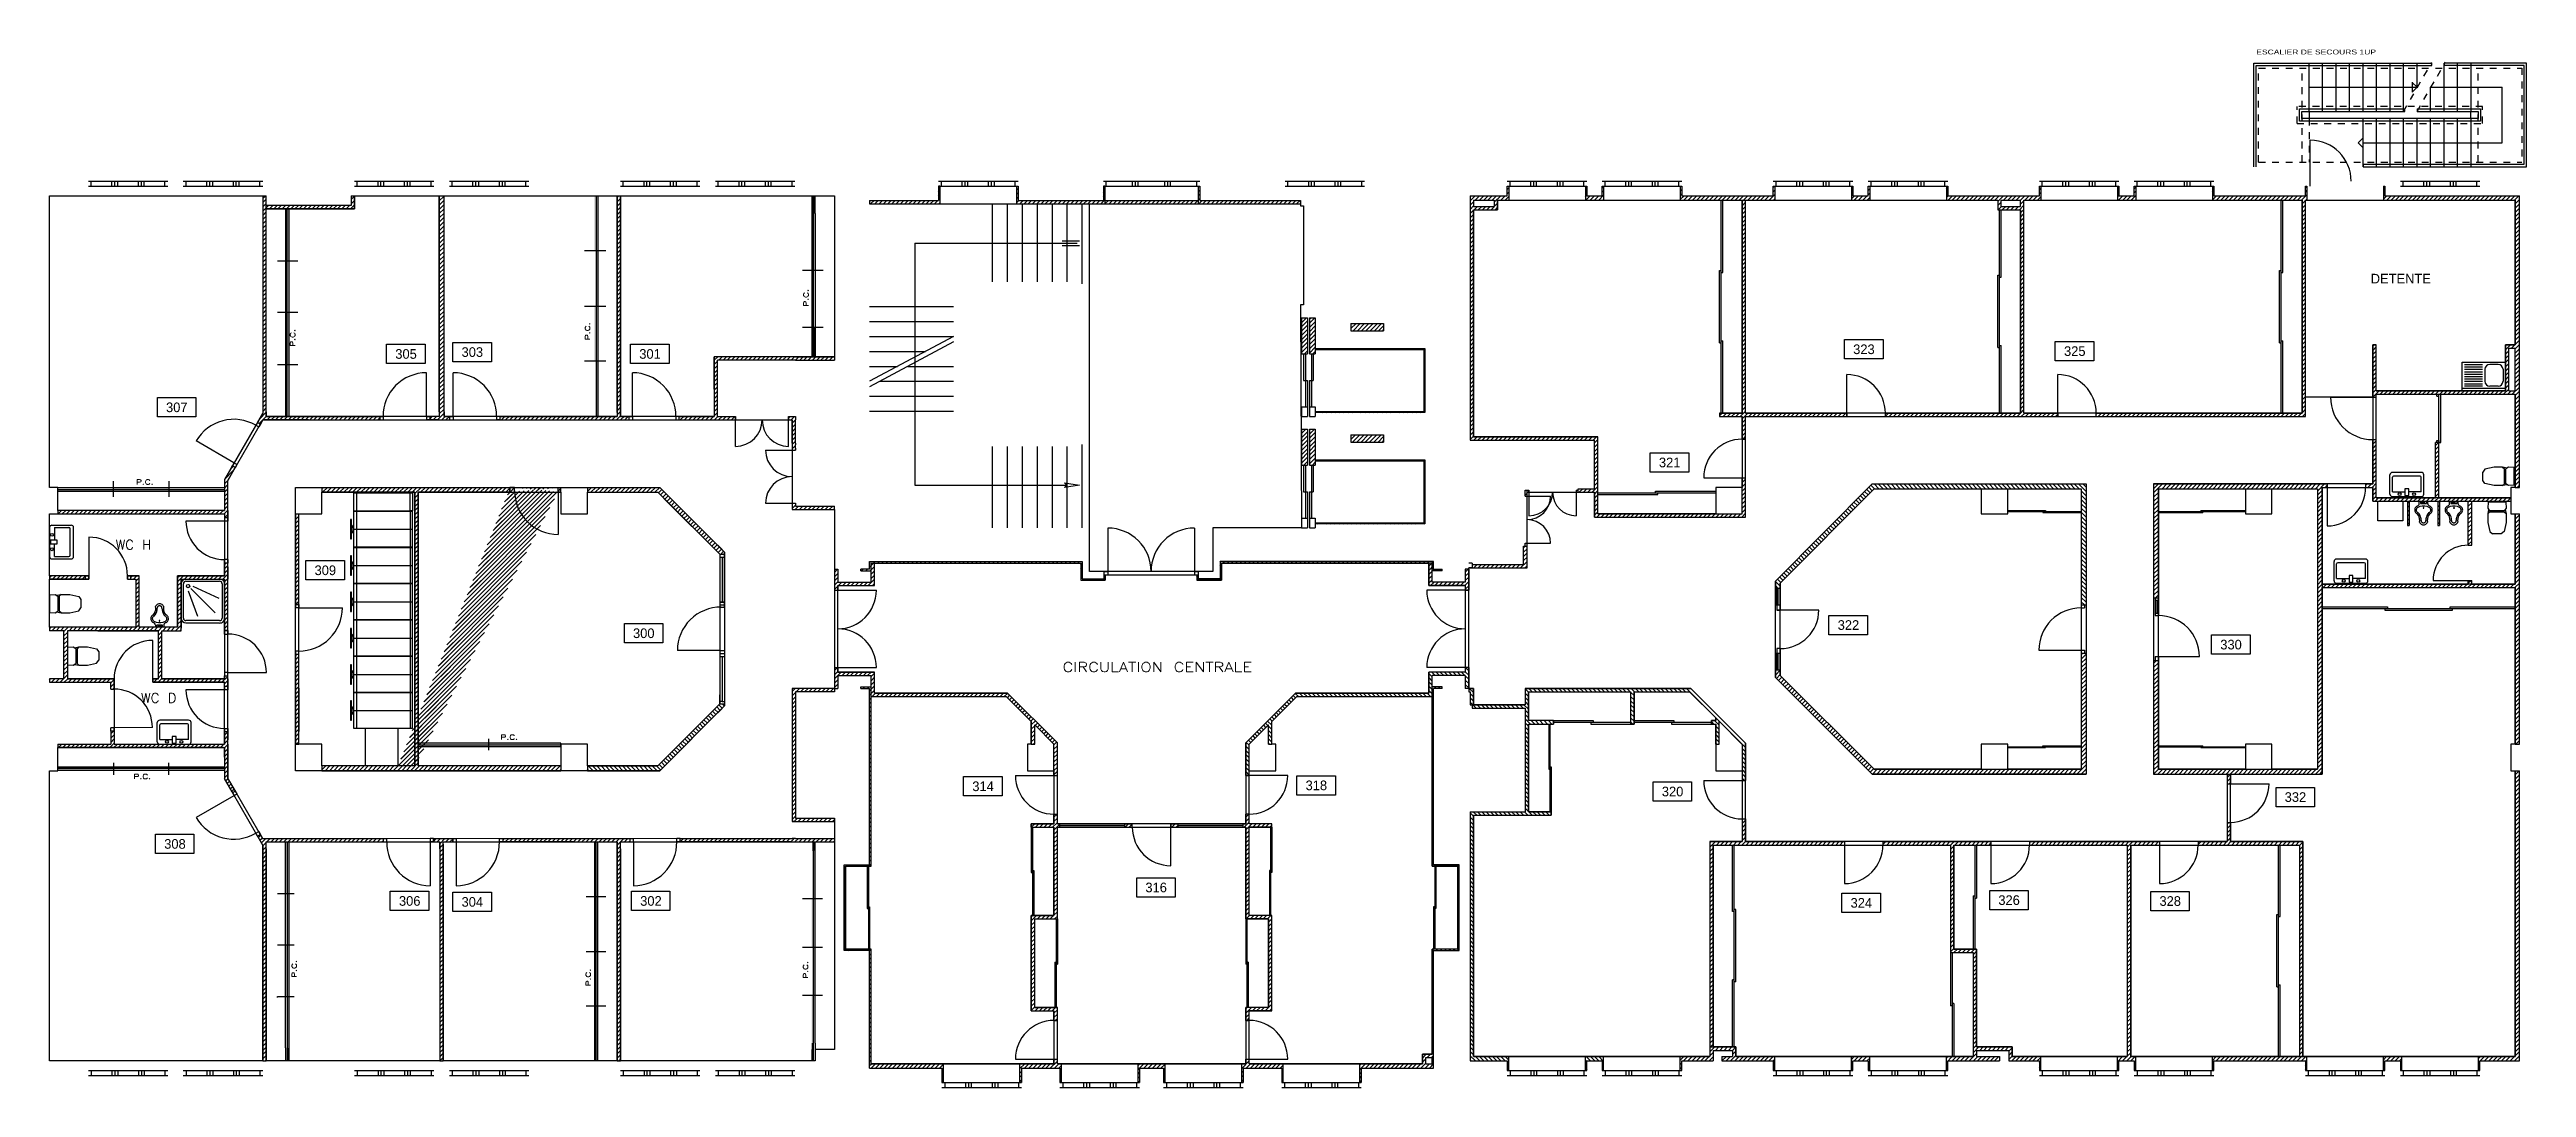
# Model space of a CAD drawing. Header units: millimetres. Extents: x 171.3 to 222.6, y 159.6 to 181.1.
import ezdxf
from ezdxf.enums import TextEntityAlignment as Align

# ---------------------------------------------------------------- set-up
doc = ezdxf.new("R2010")
doc.units = ezdxf.units.MM
for name, pattern in [('_DASHED', [0.282222, 0.141111, -0.141111]), ('TRAIT_PLEIN', [0]), ('VERDECKT', [0.15, 0.1, -0.05])]:
    doc.linetypes.add(name, pattern=pattern)
for name, color, linetype in [('CLOISONS', 2, 'Continuous'), ('ESCALIER', 3, 'Continuous'), ('ESCALIERS', 3, 'TRAIT_PLEIN'), ('HACHCLOIS', 2, 'Continuous'), ('PORTE', 3, 'Continuous'), ('SANITAIRE', 6, 'Continuous'), ('SPACES', 140, 'Continuous'), ('TEXTES', 6, 'TRAIT_PLEIN'), ('VITRE', 1, 'TRAIT_PLEIN')]:
    doc.layers.add(name, color=color, linetype=linetype)
doc.styles.add('TXT', font='TXT.SHX')
pattern_1 = [(45, (134.14798, 147.530844), (-0.044194174, 0.044194174), [])]
pattern_2 = [(135, (134.14798, 147.530844), (-0.044194174, -0.044194174), [])]

msp = doc.modelspace()

# ---------------------------------------------------------------- texts
at = {"layer": 'PORTE', "linetype": 'ByBlock', "style": 'TXT', "oblique": 360, "width": 1.571429}
for p, p2 in [((187.004, 175.768), (187.004, 176.135)), ((176.353, 174.937), (176.353, 175.303)), ((182.471, 175.075), (182.471, 175.442)), ((176.385, 161.846), (176.385, 162.212)), ((182.484, 161.667), (182.484, 162.034)), ((186.994, 161.826), (186.994, 162.192))]:
    msp.add_text('P.C.', height=0.1, rotation=90, dxfattribs=at).set_placement(p, p2, align=Align.FIT)
for p, p2 in [((173.05, 172.081), (173.417, 172.081)), ((180.612, 166.788), (180.978, 166.788)), ((172.997, 165.972), (173.364, 165.972))]:
    msp.add_text('P.C.', height=0.1, dxfattribs=at).set_placement(p, p2, align=Align.FIT)
at = {"layer": 'TEXTES', "width": 1.322}
msp.add_text('ESCALIER DE SECOURS 1UP', height=0.1, dxfattribs=at).set_placement((217.043, 181.003))
at = {"layer": 'TEXTES', "linetype": 'ByBlock', "style": 'TXT', "width": 0.916667}
for s, p, p2 in [('WC H', (172.63, 170.73), (173.363, 170.73)), ('WC D', (173.155, 167.553), (173.889, 167.553))]:
    msp.add_text(s, height=0.2, dxfattribs=at).set_placement(p, p2, align=Align.FIT)
at = {"layer": 'TEXTES', "linetype": 'ByBlock', "style": 'TXT', "oblique": 360, "width": 1.035088}
msp.add_text('CIRCULATION CENTRALE', height=0.2, dxfattribs=at).set_placement((192.275, 168.192), (196.208, 168.192), align=Align.FIT)
at = {"layer": 'TEXTES', "linetype": 'Continuous', "insert": (219.419, 176.451), "char_height": 0.2, "width": 2.135, "attachment_point": 1}
msp.add_mtext('DETENTE', dxfattribs=at)
at = {"layer": 'TEXTES', "char_height": 0.2, "width": 0.775, "attachment_point": 5}
for s, insert in [('305', (178.655, 174.787)), ('303', (180.03, 174.826)), ('301', (183.717, 174.787)), ('323', (208.903, 174.884)), ('325', (213.278, 174.846)), ('307', (173.898, 173.68)), ('321', (204.873, 172.536)), ('309', (176.98, 170.299)), ('300', (183.587, 168.993)), ('322', (208.582, 169.163)), ('330', (216.52, 168.757)), ('314', (190.627, 165.818)), ('318', (197.542, 165.837)), ('320', (204.933, 165.709)), ('332', (217.856, 165.594)), ('308', (173.86, 164.622)), ('306', (178.731, 163.439)), ('304', (180.03, 163.419)), ('302', (183.736, 163.439)), ('316', (194.218, 163.719)), ('324', (208.849, 163.399)), ('326', (211.915, 163.456)), ('328', (215.258, 163.437))]:
    msp.add_mtext(s, dxfattribs=dict(at, insert=insert))

# ---------------------------------------------------------------- hatches: boundary and pattern name
at = {"layer": 'CLOISONS', "linetype": 'Continuous'}
h = msp.add_hatch(dxfattribs=at)
h.set_pattern_fill('ANSI31', color=256, scale=0.5, style=0)
h.set_pattern_definition(pattern_1)
h.paths.add_polyline_path([(214.543, 177.981), (214.543, 178.271), (214.513, 178.271), (214.513, 178.071), (214.193, 178.071), (214.193, 178.271), (214.163, 178.271), (214.163, 177.981)])
at = {"layer": 'HACHCLOIS', "linetype": 'Continuous'}
h = msp.add_hatch(dxfattribs=at)
h.set_pattern_fill('ANSI31', color=256, scale=0.5, style=0)
h.set_pattern_definition(pattern_1)
h.paths.add_polyline_path([(177.583, 177.801), (177.583, 177.871), (177.583, 178.071), (177.513, 178.071), (177.513, 177.871), (175.753, 177.871), (175.753, 177.801)], flags=17)
h.paths.add_polyline_path([(175.753, 178.071), (175.683, 178.071), (175.683, 173.561), (175.572, 173.369), (175.633, 173.334), (175.683, 173.421), (176.633, 173.421), (178.11, 173.421), (178.11, 173.491), (175.753, 173.491), (175.753, 173.591)])
h = msp.add_hatch(dxfattribs=at)
h.set_pattern_fill('ANSI31', color=256, scale=0.5, style=0)
h.set_pattern_definition(pattern_1)
h.paths.add_polyline_path([(179.443, 178.071), (179.343, 178.071), (179.343, 173.591), (179.343, 173.491), (179.148, 173.491), (179.148, 173.421), (179.343, 173.421), (179.564, 173.421), (179.564, 173.421), (179.564, 173.491), (179.443, 173.491), (179.443, 173.591)])
h = msp.add_hatch(dxfattribs=at)
h.set_pattern_fill('ANSI31', color=256, scale=0.5, style=0)
h.set_pattern_definition(pattern_1)
h.paths.add_polyline_path([(183.103, 178.071), (183.033, 178.071), (183.033, 173.571), (183.033, 173.491), (180.601, 173.491), (180.601, 173.421), (182.143, 173.421), (183.283, 173.421), (183.283, 173.491), (183.103, 173.491), (183.103, 173.571)])
h.paths.add_polyline_path([(185.12, 174.166), (185.12, 174.661), (186.733, 174.661), (187.543, 174.661), (187.543, 174.731), (186.733, 174.731), (185.05, 174.731), (185.05, 174.166), (185.05, 174.06), (185.05, 173.99), (185.05, 173.491), (184.323, 173.491), (184.323, 173.421), (185.049, 173.421), (185.12, 173.421), (185.493, 173.421), (185.493, 173.491), (185.12, 173.491), (185.12, 173.99), (185.12, 174.096)])
h.paths.add_polyline_path([(186.663, 172.936), (186.663, 172.793), (186.733, 172.793), (186.733, 172.833), (186.733, 172.904), (186.733, 172.936), (186.733, 173.421), (186.733, 173.491), (186.593, 173.491), (186.593, 173.421), (186.663, 173.421)])
h.paths.add_polyline_path([(186.733, 171.633), (186.733, 171.693), (186.663, 171.693), (186.663, 171.563), (187.543, 171.563), (187.543, 171.633)])
h = msp.add_hatch(dxfattribs=at)
h.set_pattern_fill('ANSI31', color=256, scale=0.5, style=0)
h.set_pattern_definition(pattern_1)
h.paths.add_polyline_path([(188.273, 177.971), (188.273, 177.901), (189.733, 177.901), (189.733, 178.271), (189.703, 178.271), (189.703, 177.971)])
h = msp.add_hatch(dxfattribs=at)
h.set_pattern_fill('ANSI31', color=256, scale=0.5, style=0)
h.set_pattern_definition(pattern_1)
h.paths.add_polyline_path([(193.153, 177.901), (193.153, 178.271), (193.123, 178.271), (193.123, 177.971), (191.353, 177.971), (191.353, 178.271), (191.323, 178.271), (191.323, 177.901)])
h = msp.add_hatch(dxfattribs=at)
h.set_pattern_fill('ANSI31', color=256, scale=0.5, style=0)
h.set_pattern_definition(pattern_1)
h.paths.add_polyline_path([(193.153, 177.971), (193.153, 177.901), (195.093, 177.901), (195.093, 177.971)])
h = msp.add_hatch(dxfattribs=at)
h.set_pattern_fill('ANSI31', color=256, scale=0.5, style=0)
h.set_pattern_definition(pattern_1)
h.paths.add_polyline_path([(195.123, 177.971), (195.123, 178.271), (195.093, 178.271), (195.093, 177.901), (197.213, 177.901), (197.213, 177.971)])
h = msp.add_hatch(dxfattribs=at)
h.set_pattern_fill('ANSI31', color=256, scale=0.5, style=0)
h.set_pattern_definition(pattern_1)
h.paths.add_polyline_path([(203.503, 177.981), (203.503, 178.271), (203.473, 178.271), (203.473, 178.071), (203.153, 178.071), (203.153, 178.271), (203.123, 178.271), (203.123, 177.981)], flags=17)
h.paths.add_polyline_path([(201.303, 177.781), (201.303, 177.981), (201.533, 177.981), (201.533, 178.271), (201.503, 178.271), (201.503, 178.071), (200.733, 178.071), (200.733, 173.001), (203.313, 173.001), (203.313, 171.991), (202.973, 171.991), (202.973, 171.921), (203.313, 171.921), (203.313, 171.401), (206.448, 171.401), (206.448, 172.221), (206.378, 172.221), (206.378, 171.471), (203.383, 171.471), (203.383, 173.071), (200.803, 173.071), (200.803, 177.781)])
h.paths.add_polyline_path([(200.803, 177.851), (200.803, 177.981), (201.233, 177.981), (201.233, 177.851)], flags=16)
h = msp.add_hatch(dxfattribs=at)
h.set_pattern_fill('ANSI31', color=256, scale=0.5, style=0)
h.set_pattern_definition(pattern_1)
h.paths.add_polyline_path([(212.223, 177.981), (212.573, 177.981), (212.573, 178.271), (212.543, 178.271), (212.543, 178.071), (210.643, 178.071), (210.643, 178.271), (210.613, 178.271), (210.613, 177.981), (211.683, 177.981), (211.683, 177.781), (212.153, 177.781), (212.153, 173.561), (209.348, 173.561), (209.348, 173.491), (212.923, 173.491), (212.923, 173.561), (212.223, 173.561)])
h.paths.add_polyline_path([(212.153, 177.851), (211.753, 177.851), (211.753, 177.981), (212.153, 177.981)], flags=16)
h.paths.add_polyline_path([(206.448, 177.981), (206.378, 177.981), (206.378, 173.561), (205.908, 173.561), (205.908, 173.491), (206.378, 173.491), (206.378, 173.021), (206.448, 173.021), (206.448, 173.491), (208.548, 173.491), (208.548, 173.561), (206.448, 173.561)])
h.paths.add_polyline_path([(207.053, 177.981), (207.053, 178.271), (207.023, 178.271), (207.023, 178.071), (205.123, 178.071), (205.123, 178.271), (205.093, 178.271), (205.093, 177.981)])
h.paths.add_polyline_path([(208.673, 178.071), (208.673, 178.271), (208.643, 178.271), (208.643, 177.981), (209.023, 177.981), (209.023, 178.271), (208.993, 178.271), (208.993, 178.071)])
h = msp.add_hatch(dxfattribs=at)
h.set_pattern_fill('ANSI31', color=256, scale=0.5, style=0)
h.set_pattern_definition(pattern_1)
h.paths.add_polyline_path([(221.313, 174.021), (219.533, 174.021), (219.533, 174.981), (219.463, 174.981), (219.463, 173.891), (219.533, 173.891), (219.533, 173.951), (222.413, 173.951), (222.413, 172.021), (222.503, 172.021), (222.503, 178.071), (219.713, 178.071), (219.713, 178.271), (219.683, 178.271), (219.683, 177.981), (220.063, 177.981), (222.413, 177.981), (222.413, 174.981), (222.213, 174.981), (222.213, 174.021)])
h.paths.add_polyline_path([(222.283, 174.021), (222.283, 174.911), (222.413, 174.911), (222.413, 174.021)], flags=16)
h.paths.add_polyline_path([(218.063, 177.981), (218.093, 177.981), (218.093, 178.271), (218.063, 178.271), (218.063, 178.071), (216.163, 178.071), (216.163, 178.271), (216.133, 178.271), (216.133, 177.981), (217.993, 177.981), (217.993, 173.561), (213.723, 173.561), (213.723, 173.491), (218.063, 173.491)])
h = msp.add_hatch(dxfattribs=at)
h.set_pattern_fill('ANSI31', color=256, scale=0.5, style=0)
h.set_pattern_definition(pattern_1)
h.paths.add_polyline_path([(198.258, 175.421), (198.258, 175.271), (198.938, 175.271), (198.938, 175.421)])
h.paths.add_polyline_path([(197.398, 174.791), (197.518, 174.791), (197.518, 175.541), (197.398, 175.541)])
h.paths.add_polyline_path([(197.358, 175.541), (197.233, 175.541), (197.233, 174.791), (197.358, 174.791)])
h = msp.add_hatch(dxfattribs=at)
h.set_pattern_fill('ANSI31', color=256, scale=0.5, style=0)
h.set_pattern_definition(pattern_1)
h.paths.add_polyline_path([(199.773, 174.881), (199.773, 173.591), (197.518, 173.591), (197.518, 173.571), (199.793, 173.571), (199.793, 174.901), (197.518, 174.901), (197.518, 174.881)])
h = msp.add_hatch(dxfattribs=at)
h.set_pattern_fill('ANSI31', color=256, scale=0.5, style=0)
h.set_pattern_definition(pattern_1)
h.paths.add_polyline_path([(201.873, 171.841), (201.913, 171.841), (201.913, 171.961), (201.873, 171.961)])
h.paths.add_polyline_path([(201.913, 171.961), (201.913, 171.921), (201.953, 171.921), (201.953, 171.961)])
h.paths.add_polyline_path([(201.913, 170.801), (201.843, 170.801), (201.843, 170.421), (200.773, 170.421), (200.773, 170.351), (201.913, 170.351)])
h.paths.add_polyline_path([(200.703, 170.321), (200.633, 170.321), (200.633, 170.056), (199.943, 170.056), (199.943, 170.451), (199.873, 170.451), (199.873, 169.986), (200.633, 169.986), (200.633, 169.886), (200.703, 169.886), (200.703, 169.986)])
h.paths.add_polyline_path([(195.543, 170.481), (195.543, 170.126), (195.093, 170.126), (195.093, 170.206), (195.063, 170.206), (195.063, 170.096), (195.573, 170.096), (195.573, 170.451), (199.943, 170.451), (199.943, 170.291), (200.153, 170.291), (200.153, 170.321), (199.973, 170.321), (199.973, 170.481)])
h.paths.add_polyline_path([(197.398, 172.481), (197.518, 172.481), (197.518, 173.231), (197.398, 173.231)])
h.paths.add_polyline_path([(197.358, 173.231), (197.233, 173.231), (197.233, 172.481), (197.358, 172.481)])
h.paths.add_polyline_path([(198.938, 172.961), (198.938, 173.111), (198.258, 173.111), (198.258, 172.961)])
h = msp.add_hatch(dxfattribs=at)
h.set_pattern_fill('ANSI31', color=256, scale=0.5, style=0)
h.set_pattern_definition(pattern_1)
h.paths.add_polyline_path([(220.183, 171.731), (220.183, 171.231), (220.213, 171.231), (220.213, 171.731), (220.813, 171.731), (220.813, 171.231), (220.843, 171.231), (220.843, 171.731), (221.443, 171.731), (221.443, 170.821), (221.513, 170.821), (221.513, 171.731), (222.328, 171.731), (222.328, 171.801), (220.833, 171.801), (220.833, 172.951), (220.763, 172.951), (220.763, 171.801), (219.533, 171.801), (219.533, 173.011), (219.463, 173.011), (219.463, 172.091), (219.313, 172.091), (219.313, 172.021), (219.463, 172.021), (219.463, 171.731)])
h.paths.add_polyline_path([(222.413, 169.941), (222.413, 166.691), (222.503, 166.691), (222.503, 171.471), (222.413, 171.471), (222.413, 170.011), (221.513, 170.011), (221.513, 170.091), (221.443, 170.091), (221.443, 170.011), (218.413, 170.011), (218.413, 169.941)])
h.paths.add_polyline_path([(218.313, 166.171), (215.013, 166.171), (215.013, 168.431), (214.913, 168.431), (214.913, 166.071), (218.413, 166.071), (218.413, 172.021), (218.513, 172.021), (218.513, 172.091), (218.413, 172.091), (214.913, 172.091), (214.913, 169.731), (215.013, 169.731), (215.013, 171.991), (218.313, 171.991)])
h = msp.add_hatch(dxfattribs=at)
h.set_pattern_fill('ANSI31', color=256, scale=0.5, style=0)
h.set_pattern_definition(pattern_1)
h.paths.add_polyline_path([(171.433, 171.541), (171.433, 171.471), (174.858, 171.471), (174.888, 171.471), (174.888, 171.391), (174.958, 171.391), (174.958, 171.471), (174.958, 171.541), (174.958, 172.166), (175.09, 172.395), (175.113, 172.434), (175.052, 172.469), (175.03, 172.43), (174.888, 172.184), (174.888, 171.541), (174.858, 171.541)])
h = msp.add_hatch(dxfattribs=at)
h.set_pattern_fill('ANSI31', color=256, scale=0.5, style=0)
h.set_pattern_definition(pattern_1)
h.paths.add_polyline_path([(197.518, 172.591), (197.518, 172.571), (199.773, 172.571), (199.773, 171.281), (197.518, 171.281), (197.518, 171.261), (199.793, 171.261), (199.793, 172.591)])
h = msp.add_hatch(dxfattribs=at)
h.set_pattern_fill('ANSI31', color=256, scale=0.5, style=0)
h.set_pattern_definition(pattern_1)
h.paths.add_polyline_path([(180.808, 171.921), (180.808, 172.021), (178.838, 172.021), (176.908, 172.021), (176.908, 171.921), (178.838, 171.921), (178.838, 166.241), (176.908, 166.241), (176.908, 166.141), (181.865, 166.141), (181.868, 166.241), (178.908, 166.241), (178.908, 171.921)])
h = msp.add_hatch(dxfattribs=at)
h.set_pattern_fill('ANSI31', color=256, scale=0.5, style=0)
h.set_pattern_definition(pattern_1)
h.paths.add_polyline_path([(181.868, 166.241), (181.865, 166.141), (176.908, 166.141), (176.908, 166.241), (178.838, 166.241), (178.838, 171.921), (176.908, 171.921), (176.908, 172.021), (178.838, 172.021), (180.808, 172.021), (180.808, 171.921), (178.908, 171.921), (178.908, 166.241)], flags=17)
h.paths.add_polyline_path([(181.868, 166.241), (181.865, 166.141), (176.908, 166.141), (176.908, 166.241), (178.838, 166.241), (178.838, 171.921), (176.908, 171.921), (176.908, 172.021), (178.838, 172.021), (180.808, 172.021), (180.908, 172.021), (180.908, 171.921), (180.808, 171.921), (178.908, 171.921), (178.908, 166.241)], flags=17)
h.paths.add_polyline_path([(181.808, 172.021), (181.868, 172.021)], flags=17)
h.paths.add_polyline_path([(180.808, 172.021), (180.808, 171.921), (180.908, 171.921), (180.908, 172.021)], flags=16)
edge = h.paths.add_edge_path()
edge.add_line((181.868, 171.921), (181.868, 172.021))
edge.add_line((180.808, 171.921), (180.808, 172.021))
edge.add_line((180.808, 171.921), (180.808, 171.991))
edge.add_line((181.868, 171.921), (181.868, 171.991))
edge.add_line((181.808, 171.921), (181.808, 172.021))
edge.add_line((180.84, 172.021), (180.908, 172.021))
edge.add_line((181.868, 171.921), (181.808, 171.921))
edge.add_line((178.838, 166.241), (178.488, 166.241))
h = msp.add_hatch(dxfattribs=at)
h.set_pattern_fill('ANSI31', color=256, scale=0.5, style=0)
h.set_pattern_definition(pattern_1)
h.paths.add_polyline_path([(181.868, 166.241), (181.865, 166.141), (176.908, 166.141), (176.908, 166.241), (178.838, 166.241), (178.838, 171.921), (176.908, 171.921), (176.908, 172.021), (178.838, 172.021), (180.808, 172.021), (180.808, 171.921), (178.908, 171.921), (178.908, 166.241)], flags=17)
h.paths.add_polyline_path([(181.868, 166.241), (181.865, 166.141), (176.908, 166.141), (176.908, 166.241), (178.838, 166.241), (178.838, 171.921), (176.908, 171.921), (176.908, 172.021), (178.838, 172.021), (180.808, 172.021), (180.908, 172.021), (180.908, 171.921), (180.808, 171.921), (178.908, 171.921), (178.908, 166.241)], flags=17)
h.paths.add_polyline_path([(180.808, 172.021), (180.808, 171.921), (180.908, 171.921), (180.908, 172.021)], flags=0)
edge = h.paths.add_edge_path(flags=0)
edge.add_line((178.838, 166.241), (178.488, 166.241))
edge.add_line((180.808, 171.921), (180.808, 172.021))
edge.add_line((180.808, 171.921), (180.808, 171.991))
edge.add_line((180.84, 172.021), (180.908, 172.021))
at = {"layer": 'HACHCLOIS'}
h = msp.add_hatch(dxfattribs=at)
h.set_pattern_fill('ANSI31', color=256, scale=0.5, style=0)
h.paths.add_polyline_path([(180.908, 172.021), (180.84, 172.021), (180.808, 172.021), (180.808, 171.921), (180.908, 171.921), (180.908, 171.937, -0.003906), (180.908, 171.951)])
h = msp.add_hatch(dxfattribs=at)
h.set_pattern_fill('ANSI31', color=256, scale=0.5, style=0)
h.paths.add_polyline_path([(180.908, 172.021), (180.84, 172.021), (180.808, 172.021), (180.808, 171.921), (180.908, 171.921), (180.908, 171.937, -0.003906), (180.908, 171.951)])
at = {"layer": 'HACHCLOIS', "linetype": 'Continuous'}
h = msp.add_hatch(dxfattribs=at)
h.set_pattern_fill('ANSI31', color=256, scale=0.5, style=0)
h.set_pattern_definition(pattern_1)
h.paths.add_polyline_path([(183.918, 172.021), (182.418, 172.021), (182.418, 171.921), (183.877, 171.921), (184.122, 171.675), (185.062, 170.736), (185.162, 170.635), (185.262, 170.635), (185.262, 170.676), (185.162, 170.777), (185.062, 170.877)])
h = msp.add_hatch(dxfattribs=at)
h.set_pattern_fill('ANSI31', color=256, scale=0.5, angle=90, style=0)
h.set_pattern_definition(pattern_2)
h.paths.add_polyline_path([(213.413, 171.991), (213.413, 169.581), (213.513, 169.581), (213.513, 172.091), (209.073, 172.091), (207.068, 170.076), (207.068, 169.926), (207.168, 169.926), (207.168, 170.034), (209.115, 171.991)])
h = msp.add_hatch(dxfattribs=at)
h.set_pattern_fill('ANSI31', color=256, scale=0.5, style=0)
h.set_pattern_definition(pattern_1)
h.paths.add_polyline_path([(176.428, 171.471), (176.358, 171.471), (176.358, 169.589), (176.428, 169.589)])
h.paths.add_polyline_path([(176.358, 167.856), (176.358, 166.956), (176.358, 166.691), (176.428, 166.691), (176.428, 166.956), (176.428, 167.856), (176.428, 168.556), (176.358, 168.556)])
h.paths.add_polyline_path([(174.958, 170.117), (174.958, 170.371), (174.958, 170.451), (174.888, 170.451), (174.888, 170.187), (173.916, 170.187), (173.916, 170.117), (173.916, 169.117), (173.116, 169.117), (173.116, 170.187), (172.946, 170.187), (172.946, 170.117), (173.046, 170.117), (173.046, 169.117), (172.88, 169.117), (172.81, 169.117), (172.71, 169.117), (171.258, 169.117), (171.258, 169.047), (171.558, 169.047), (171.558, 168.047), (171.258, 168.047), (171.258, 167.977), (172.158, 167.977), (172.528, 167.977), (172.528, 167.905), (172.528, 167.835), (172.598, 167.835), (172.598, 167.905), (172.598, 167.977), (172.598, 168.047), (172.528, 168.047), (171.628, 168.047), (171.628, 169.047), (172.258, 169.047), (172.758, 169.047), (172.78, 169.047), (172.88, 169.047), (173.516, 169.047), (173.516, 168.048), (173.398, 168.048), (173.398, 167.978), (173.468, 167.978), (174.888, 167.978), (174.888, 167.89), (174.958, 167.89), (174.958, 168.05), (174.958, 168.108), (174.888, 168.108), (174.888, 168.048), (173.586, 168.048), (173.586, 169.047), (173.916, 169.047), (173.986, 169.047), (173.986, 169.103), (173.986, 170.117), (174.888, 170.117), (174.888, 169.048), (174.958, 169.048)])
h.paths.add_polyline_path([(174.958, 166.416), (174.958, 166.691), (174.958, 166.791), (174.958, 166.95), (174.888, 166.95), (174.888, 166.77), (174.888, 166.691), (174.858, 166.691), (172.598, 166.691), (172.598, 166.965), (172.527, 166.965), (172.527, 166.691), (171.434, 166.691), (171.434, 166.621), (174.858, 166.621), (174.888, 166.621), (174.888, 166.422), (174.888, 166.151), (174.888, 165.971), (175.046, 165.697), (175.052, 165.686), (175.113, 165.721), (175.107, 165.732), (174.958, 165.99)])
h.paths.add_polyline_path([(171.79, 170.117), (172.006, 170.117), (172.006, 170.187), (171.79, 170.187), (171.79, 170.187), (171.258, 170.187), (171.258, 170.117)], flags=17)
h = msp.add_hatch(dxfattribs=at)
h.set_pattern_fill('ANSI31', color=256, scale=0.5, style=0)
h.set_pattern_definition(pattern_1)
h.paths.add_polyline_path([(188.373, 169.986), (188.373, 170.451), (188.303, 170.451), (188.303, 170.056), (187.613, 170.056), (187.613, 170.321), (187.543, 170.321), (187.543, 169.986), (187.543, 169.886), (187.613, 169.886), (187.613, 169.986)])
h.paths.add_polyline_path([(187.613, 168.186), (187.613, 168.286), (187.543, 168.286), (187.543, 168.186), (187.543, 167.851), (187.613, 167.851), (187.613, 168.116), (188.303, 168.116), (188.303, 167.681), (191.108, 167.681), (191.628, 167.161), (191.628, 166.691), (191.698, 166.691), (191.698, 167.091), (192.098, 166.691), (192.098, 166.041), (192.168, 166.041), (192.168, 166.72), (191.137, 167.751), (188.373, 167.751), (188.373, 168.186)])
h.paths.add_polyline_path([(186.663, 167.851), (186.663, 165.086), (186.733, 165.086), (187.543, 165.086), (187.543, 165.155), (186.733, 165.155), (186.733, 167.781), (187.543, 167.781), (187.543, 167.851)])
h.paths.add_polyline_path([(192.653, 170.451), (192.653, 170.096), (193.163, 170.096), (193.163, 170.206), (193.133, 170.206), (193.133, 170.126), (192.683, 170.126), (192.683, 170.481), (188.273, 170.481), (188.273, 170.321), (188.093, 170.321), (188.093, 170.291), (188.303, 170.291), (188.303, 170.451)])
h = msp.add_hatch(dxfattribs=at)
h.set_pattern_fill('ANSI31', color=256, scale=0.5, style=0)
h.set_pattern_definition(pattern_1)
h.paths.add_polyline_path([(208.498, 164.601), (208.498, 164.671), (206.448, 164.671), (206.448, 165.141), (206.378, 165.141), (206.378, 164.671), (205.708, 164.671), (205.708, 160.411), (205.778, 160.411), (205.778, 164.601)])
h.paths.add_polyline_path([(205.708, 160.411), (205.708, 160.211), (205.093, 160.211), (205.093, 159.921), (205.123, 159.921), (205.123, 160.121), (205.778, 160.121), (205.778, 160.341), (206.178, 160.341), (206.178, 160.211), (205.958, 160.211), (205.958, 160.121), (207.023, 160.121), (207.023, 159.921), (207.053, 159.921), (207.053, 160.211), (206.248, 160.211), (206.248, 160.411)])
h.paths.add_polyline_path([(208.643, 160.211), (208.643, 159.921), (208.673, 159.921), (208.673, 160.121), (208.993, 160.121), (208.993, 159.921), (209.023, 159.921), (209.023, 160.211)])
h.paths.add_polyline_path([(211.718, 160.121), (211.718, 160.211), (211.238, 160.211), (211.238, 160.341), (211.908, 160.341), (211.908, 160.121), (212.543, 160.121), (212.543, 159.921), (212.573, 159.921), (212.573, 160.211), (211.978, 160.211), (211.978, 160.411), (211.238, 160.411), (211.238, 162.441), (210.768, 162.441), (210.768, 164.601), (211.538, 164.601), (211.538, 164.671), (209.298, 164.671), (209.298, 164.601), (210.698, 164.601), (210.698, 162.371), (211.168, 162.371), (211.168, 160.211), (210.613, 160.211), (210.613, 159.921), (210.643, 159.921), (210.643, 160.121)])
h.paths.add_polyline_path([(213.513, 166.071), (213.513, 168.581), (213.413, 168.581), (213.413, 166.171), (209.114, 166.171), (207.168, 168.117), (207.168, 168.226), (207.068, 168.226), (207.068, 168.076), (209.073, 166.071)])
h = msp.add_hatch(dxfattribs=at)
h.set_pattern_fill('ANSI31', color=256, scale=0.5, angle=90, style=0)
h.set_pattern_definition(pattern_2)
h.paths.add_polyline_path([(199.943, 167.681), (199.943, 168.116), (200.633, 168.116), (200.633, 167.851), (200.703, 167.851), (200.703, 168.186), (200.703, 168.286), (200.633, 168.286), (200.633, 168.186), (199.873, 168.186), (199.873, 167.751), (197.109, 167.751), (196.078, 166.72), (196.078, 166.041), (196.148, 166.041), (196.148, 166.691), (196.548, 167.091), (196.548, 166.691), (196.618, 166.691), (196.618, 167.161), (197.138, 167.681)])
h.paths.add_polyline_path([(201.873, 167.441), (201.873, 165.291), (200.733, 165.291), (200.733, 160.121), (201.503, 160.121), (201.503, 159.921), (201.533, 159.921), (201.533, 160.211), (200.803, 160.211), (200.803, 165.221), (202.413, 165.221), (202.413, 165.291), (201.943, 165.291), (201.943, 167.111), (202.463, 167.111), (202.463, 167.181), (201.943, 167.181), (201.943, 167.781), (204.063, 167.781), (204.063, 167.111), (204.133, 167.111), (204.133, 167.781), (205.284, 167.781), (205.828, 167.237), (205.828, 167.181), (205.738, 167.181), (205.738, 167.111), (205.828, 167.111), (205.828, 166.691), (205.898, 166.691), (205.898, 167.167), (206.378, 166.687), (206.378, 165.941), (206.448, 165.941), (206.448, 166.716), (205.313, 167.851), (201.873, 167.851), (201.873, 167.511), (200.803, 167.511), (200.803, 167.851), (200.703, 167.851), (200.703, 167.781), (200.733, 167.781), (200.733, 167.511), (200.773, 167.511), (200.773, 167.441)])
h.paths.add_polyline_path([(203.123, 160.211), (203.123, 159.921), (203.153, 159.921), (203.153, 160.121), (203.473, 160.121), (203.473, 159.921), (203.503, 159.921), (203.503, 160.211)], flags=17)
h = msp.add_hatch(dxfattribs=at)
h.set_pattern_fill('ANSI31', color=256, scale=0.5, style=0)
h.set_pattern_definition(pattern_1)
h.paths.add_polyline_path([(196.148, 164.971), (196.618, 164.971), (196.618, 165.041), (196.148, 165.041), (196.148, 165.241), (196.078, 165.241), (196.078, 165.041), (196.023, 165.041), (196.023, 164.971), (196.078, 164.971), (196.078, 163.066), (196.548, 163.066), (196.548, 161.231), (196.078, 161.231), (196.078, 160.961), (196.148, 160.961), (196.148, 161.161), (196.618, 161.161), (196.618, 163.136), (196.148, 163.136)])
h.paths.add_polyline_path([(192.168, 164.971), (192.223, 164.971), (192.223, 165.041), (192.168, 165.041), (192.168, 165.241), (192.098, 165.241), (192.098, 165.041), (191.628, 165.041), (191.628, 164.971), (192.098, 164.971), (192.098, 163.136), (191.628, 163.136), (191.628, 161.161), (192.098, 161.161), (192.098, 160.961), (192.168, 160.961), (192.168, 161.231), (191.698, 161.231), (191.698, 163.066), (192.168, 163.066)])
h.paths.add_polyline_path([(193.723, 164.971), (193.723, 165.041), (193.568, 165.041), (193.568, 164.971)])
h.paths.add_polyline_path([(194.678, 164.971), (194.678, 165.041), (194.523, 165.041), (194.523, 164.971)])
h.paths.add_polyline_path([(193.843, 160.061), (193.843, 159.671), (193.873, 159.671), (193.873, 159.971), (194.373, 159.971), (194.373, 159.671), (194.403, 159.671), (194.403, 160.061)])
h.paths.add_polyline_path([(196.148, 160.061), (196.148, 160.161), (196.078, 160.161), (196.078, 160.061), (195.993, 160.061), (195.993, 159.671), (196.023, 159.671), (196.023, 159.971), (196.823, 159.971), (196.823, 159.671), (196.853, 159.671), (196.853, 160.061)])
h.paths.add_polyline_path([(192.223, 159.971), (192.223, 159.671), (192.253, 159.671), (192.253, 160.061), (192.168, 160.061), (192.168, 160.161), (192.098, 160.161), (192.098, 160.061), (191.393, 160.061), (191.393, 159.671), (191.423, 159.671), (191.423, 159.971)])
h.paths.add_polyline_path([(189.773, 159.971), (189.773, 159.671), (189.803, 159.671), (189.803, 160.061), (188.303, 160.061), (188.303, 162.441), (187.773, 162.441), (187.773, 164.161), (188.303, 164.161), (188.303, 167.881), (188.093, 167.881), (188.093, 167.851), (188.273, 167.851), (188.273, 164.191), (187.743, 164.191), (187.743, 162.411), (188.273, 162.411), (188.273, 159.971)])
h.paths.add_polyline_path([(198.443, 160.061), (198.443, 159.671), (198.473, 159.671), (198.473, 159.971), (199.973, 159.971), (199.973, 162.411), (200.503, 162.411), (200.503, 164.191), (199.973, 164.191), (199.973, 167.851), (200.153, 167.851), (200.153, 167.881), (199.943, 167.881), (199.943, 164.161), (200.473, 164.161), (200.473, 162.441), (199.943, 162.441), (199.943, 160.261), (199.743, 160.261), (199.743, 160.061)])
h.paths.add_polyline_path([(199.813, 160.061), (199.813, 160.191), (199.943, 160.191), (199.943, 160.061)], flags=16)
h = msp.add_hatch(dxfattribs=at)
h.set_pattern_fill('ANSI31', color=256, scale=0.5, angle=90, style=0)
h.set_pattern_definition(pattern_2)
h.paths.add_polyline_path([(183.877, 166.241), (182.418, 166.241), (182.418, 166.141), (183.918, 166.141), (185.064, 167.287), (185.162, 167.385), (185.263, 167.486), (185.263, 167.527), (185.163, 167.527), (185.062, 167.426), (184.241, 166.605)])
h = msp.add_hatch(dxfattribs=at)
h.set_pattern_fill('ANSI31', color=256, scale=0.5, style=0)
h.set_pattern_definition(pattern_1)
h.paths.add_polyline_path([(214.368, 164.601), (214.368, 160.211), (214.163, 160.211), (214.163, 159.921), (214.193, 159.921), (214.193, 160.121), (214.513, 160.121), (214.513, 159.921), (214.543, 159.921), (214.543, 160.211), (214.438, 160.211), (214.438, 164.601), (215.038, 164.601), (215.038, 164.671), (212.338, 164.671), (212.338, 164.601)])
h.paths.add_polyline_path([(217.938, 164.601), (217.938, 160.211), (218.008, 160.211), (218.008, 164.671), (216.508, 164.671), (216.508, 165.071), (216.438, 165.071), (216.438, 164.671), (215.838, 164.671), (215.838, 164.601)])
h.paths.add_polyline_path([(216.438, 165.871), (216.508, 165.871), (216.508, 166.071), (216.438, 166.071)])
h = msp.add_hatch(dxfattribs=at)
h.set_pattern_fill('ANSI31', color=256, scale=0.5, style=0)
h.set_pattern_definition(pattern_1)
h.paths.add_polyline_path([(218.063, 160.121), (218.063, 159.921), (218.093, 159.921), (218.093, 160.211), (216.133, 160.211), (216.133, 159.921), (216.163, 159.921), (216.163, 160.121)])
h.paths.add_polyline_path([(221.653, 160.211), (221.653, 159.921), (221.683, 159.921), (221.683, 160.121), (222.503, 160.121), (222.503, 166.141), (222.413, 166.141), (222.413, 160.211)])
h.paths.add_polyline_path([(219.683, 160.211), (219.683, 159.921), (219.713, 159.921), (219.713, 160.121), (220.033, 160.121), (220.033, 159.921), (220.063, 159.921), (220.063, 160.211)])
h = msp.add_hatch(dxfattribs=at)
h.set_pattern_fill('ANSI31', color=256, scale=0.5, style=0)
h.set_pattern_definition(pattern_1)
h.paths.add_polyline_path([(175.753, 164.521), (175.753, 164.621), (175.753, 164.664), (178.185, 164.664), (178.185, 164.734), (175.681, 164.734), (175.686, 164.728), (175.633, 164.821), (175.572, 164.786), (175.683, 164.594), (175.683, 160.121), (175.753, 160.121)])
h.paths.add_polyline_path([(179.423, 164.521), (179.423, 164.621), (179.423, 164.664), (179.623, 164.664), (179.623, 164.734), (179.223, 164.734), (179.223, 164.664), (179.353, 164.664), (179.353, 164.621), (179.353, 164.521), (179.353, 160.121), (179.423, 160.121)])
h.paths.add_polyline_path([(183.103, 164.521), (183.103, 164.621), (183.103, 164.664), (183.303, 164.664), (183.303, 164.734), (182.143, 164.734), (180.663, 164.734), (180.663, 164.664), (182.143, 164.664), (183.033, 164.664), (183.033, 164.64), (183.033, 164.521), (183.033, 160.121), (183.103, 160.121)])
h = msp.add_hatch(dxfattribs=at)
h.set_pattern_fill('ANSI31', color=256, scale=0.5, style=0)
h.set_pattern_definition(pattern_1)
h.paths.add_polyline_path([(184.341, 164.734), (184.341, 164.664), (186.663, 164.664), (187.543, 164.664), (187.543, 164.734), (186.733, 164.734), (186.663, 164.734), (185.74, 164.734)])
at = {"layer": 'PORTE', "linetype": 'ByBlock'}
h = msp.add_hatch(color=256, dxfattribs=at)
h.dxf.hatch_style = 2
h.paths.add_polyline_path([(182.563, 176.926), (182.598, 176.926), (182.598, 178.071), (182.563, 178.071)])
h = msp.add_hatch(color=256, dxfattribs=at)
h.dxf.hatch_style = 2
h.paths.add_polyline_path([(187.107, 178.071), (187.107, 177.701), (187.143, 177.701), (187.143, 178.071)])
h = msp.add_hatch(color=256, dxfattribs=at)
h.dxf.hatch_style = 2
h.paths.add_polyline_path([(176.223, 177.801), (176.185, 177.801), (176.185, 176.723), (176.223, 176.723)])
h = msp.add_hatch(color=256, dxfattribs=at)
h.dxf.hatch_style = 2
h.paths.add_polyline_path([(187.143, 177.701), (187.107, 177.701), (187.107, 176.523), (187.143, 176.523)])
h = msp.add_hatch(color=256, dxfattribs=at)
h.dxf.hatch_style = 2
h.paths.add_polyline_path([(182.633, 175.781), (182.633, 176.926), (182.598, 176.926), (182.598, 175.781)])
h = msp.add_hatch(color=256, dxfattribs=at)
h.dxf.hatch_style = 2
h.paths.add_polyline_path([(176.185, 175.646), (176.185, 176.723), (176.153, 176.723), (176.153, 175.646)])
h = msp.add_hatch(color=256, dxfattribs=at)
h.dxf.hatch_style = 2
h.paths.add_polyline_path([(187.073, 176.523), (187.073, 175.345), (187.107, 175.345), (187.107, 176.523)])
h = msp.add_hatch(color=256, dxfattribs=at)
h.dxf.hatch_style = 2
h.paths.add_polyline_path([(182.563, 174.636), (182.598, 174.636), (182.598, 175.781), (182.563, 175.781)])
h = msp.add_hatch(color=256, dxfattribs=at)
h.dxf.hatch_style = 2
h.paths.add_polyline_path([(176.185, 175.646), (176.185, 174.568), (176.223, 174.568), (176.223, 175.646)])
h = msp.add_hatch(color=256, dxfattribs=at)
h.dxf.hatch_style = 2
h.paths.add_polyline_path([(187.107, 175.345), (187.107, 174.731), (187.143, 174.731), (187.143, 175.345)])
h = msp.add_hatch(color=256, dxfattribs=at)
h.dxf.hatch_style = 2
h.paths.add_polyline_path([(176.185, 174.568), (176.153, 174.568), (176.153, 173.491), (176.185, 173.491)])
h = msp.add_hatch(color=256, dxfattribs=at)
h.dxf.hatch_style = 2
h.paths.add_polyline_path([(182.633, 173.491), (182.633, 174.636), (182.598, 174.636), (182.598, 173.491)])
h = msp.add_hatch(color=256, dxfattribs=at)
h.dxf.hatch_style = 2
h.paths.add_polyline_path([(171.433, 171.941), (172.583, 171.941), (172.583, 171.974), (171.433, 171.974)])
h = msp.add_hatch(color=256, dxfattribs=at)
h.dxf.hatch_style = 2
h.paths.add_polyline_path([(173.733, 172.011), (172.583, 172.011), (172.583, 171.974), (173.733, 171.974)])
h = msp.add_hatch(color=256, dxfattribs=at)
h.dxf.hatch_style = 2
h.paths.add_polyline_path([(174.888, 171.941), (174.888, 171.974), (173.733, 171.974), (173.733, 171.941)])
h = msp.add_hatch(color=256, dxfattribs=at)
h.dxf.hatch_style = 2
h.paths.add_polyline_path([(178.908, 166.679), (178.908, 166.641), (180.363, 166.641), (180.363, 166.679)])
h = msp.add_hatch(color=256, dxfattribs=at)
h.dxf.hatch_style = 2
h.paths.add_polyline_path([(180.363, 166.711), (180.363, 166.679), (181.868, 166.679), (181.868, 166.711)])
h = msp.add_hatch(color=256, dxfattribs=at)
h.dxf.hatch_style = 2
h.paths.add_polyline_path([(171.434, 166.151), (172.583, 166.151), (172.583, 166.186), (171.434, 166.186)])
h = msp.add_hatch(color=256, dxfattribs=at)
h.dxf.hatch_style = 2
h.paths.add_polyline_path([(172.583, 166.221), (172.583, 166.186), (173.733, 166.186), (173.733, 166.221)])
h = msp.add_hatch(color=256, dxfattribs=at)
h.dxf.hatch_style = 2
h.paths.add_polyline_path([(174.888, 166.151), (174.888, 166.186), (173.733, 166.186), (173.733, 166.151)])
h = msp.add_hatch(color=256, dxfattribs=at)
h.dxf.hatch_style = 2
h.paths.add_polyline_path([(176.153, 164.664), (176.153, 163.593), (176.191, 163.593), (176.191, 164.664)])
h = msp.add_hatch(color=256, dxfattribs=at)
h.dxf.hatch_style = 2
h.paths.add_polyline_path([(182.563, 164.664), (182.563, 163.529), (182.598, 163.529), (182.598, 164.664)])
h = msp.add_hatch(color=256, dxfattribs=at)
h.dxf.hatch_style = 2
h.paths.add_polyline_path([(187.103, 164.664), (187.103, 164.481), (187.143, 164.481), (187.143, 164.664)])
h = msp.add_hatch(color=256, dxfattribs=at)
h.dxf.hatch_style = 2
h.paths.add_polyline_path([(187.103, 164.481), (187.103, 163.481), (187.143, 163.481), (187.143, 164.481)])
h = msp.add_hatch(color=256, dxfattribs=at)
h.dxf.hatch_style = 2
h.paths.add_polyline_path([(176.223, 163.593), (176.191, 163.593), (176.191, 162.526), (176.223, 162.526)])
h = msp.add_hatch(color=256, dxfattribs=at)
h.dxf.hatch_style = 2
h.paths.add_polyline_path([(182.633, 162.394), (182.633, 163.529), (182.598, 163.529), (182.598, 162.394)])
h = msp.add_hatch(color=256, dxfattribs=at)
h.dxf.hatch_style = 2
h.paths.add_polyline_path([(187.103, 163.481), (187.073, 163.481), (187.073, 162.481), (187.103, 162.481)])
h = msp.add_hatch(color=256, dxfattribs=at)
h.dxf.hatch_style = 2
h.paths.add_polyline_path([(176.153, 162.526), (176.153, 161.458), (176.191, 161.458), (176.191, 162.526)])
h = msp.add_hatch(color=256, dxfattribs=at)
h.dxf.hatch_style = 2
h.paths.add_polyline_path([(187.143, 161.481), (187.143, 162.481), (187.103, 162.481), (187.103, 161.481)])
h = msp.add_hatch(color=256, dxfattribs=at)
h.dxf.hatch_style = 2
h.paths.add_polyline_path([(182.598, 162.394), (182.563, 162.394), (182.563, 161.259), (182.598, 161.259)])
h = msp.add_hatch(color=256, dxfattribs=at)
h.dxf.hatch_style = 2
h.paths.add_polyline_path([(176.223, 160.391), (176.223, 161.458), (176.191, 161.458), (176.191, 160.391)])
h = msp.add_hatch(color=256, dxfattribs=at)
h.dxf.hatch_style = 2
h.paths.add_polyline_path([(187.073, 161.481), (187.073, 160.491), (187.103, 160.491), (187.103, 161.481)])
h = msp.add_hatch(color=256, dxfattribs=at)
h.dxf.hatch_style = 2
h.paths.add_polyline_path([(182.633, 160.121), (182.633, 161.259), (182.598, 161.259), (182.598, 160.121)])
h = msp.add_hatch(color=256, dxfattribs=at)
h.dxf.hatch_style = 2
h.paths.add_polyline_path([(176.191, 160.391), (176.191, 160.121), (176.223, 160.121), (176.223, 160.391)])
h = msp.add_hatch(color=256, dxfattribs=at)
h.dxf.hatch_style = 2
h.paths.add_polyline_path([(187.073, 160.491), (187.073, 160.355), (187.103, 160.355), (187.103, 160.491)])
h = msp.add_hatch(color=256, dxfattribs=at)
h.dxf.hatch_style = 2
h.paths.add_polyline_path([(187.073, 160.355), (187.073, 160.121), (187.103, 160.121), (187.103, 160.355)])

# ---------------------------------------------------------------- linework, layer by layer
at = {"layer": 'CLOISONS', "linetype": 'ByBlock'}
for p, q in [((175.683, 178.071), (175.683, 173.561)), ((175.753, 173.591), (175.753, 178.071)), ((177.513, 177.871), (175.753, 177.871)), ((177.513, 178.071), (177.513, 177.871)), ((177.583, 178.071), (177.583, 177.871)), ((177.583, 177.871), (177.583, 177.801)), ((179.343, 173.591), (179.343, 178.071)), ((179.443, 173.591), (179.443, 178.071)), ((183.033, 173.571), (183.033, 178.071)), ((183.103, 178.071), (183.103, 173.571)), ((188.273, 177.971), (189.703, 177.971)), ((188.273, 177.971), (188.273, 177.901)), ((188.273, 177.901), (197.213, 177.901)), ((189.703, 178.271), (189.703, 177.971)), ((189.733, 178.271), (189.703, 178.271)), ((189.733, 178.271), (189.733, 177.901)), ((191.323, 178.271), (191.353, 178.271)), ((191.323, 178.271), (191.323, 177.901)), ((191.353, 178.271), (191.353, 177.971)), ((191.353, 177.971), (193.123, 177.971)), ((193.153, 178.271), (193.123, 178.271)), ((193.123, 178.271), (193.123, 177.971)), ((193.153, 178.271), (193.153, 177.901)), ((193.153, 177.971), (195.093, 177.971)), ((195.093, 178.271), (195.093, 177.901)), ((195.093, 178.271), (195.123, 178.271)), ((195.123, 178.271), (195.123, 177.971)), ((195.123, 177.971), (197.213, 177.971)), ((197.213, 177.971), (197.213, 177.901)), ((200.733, 178.071), (200.733, 173.001)), ((200.733, 178.071), (201.503, 178.071)), ((200.803, 177.981), (200.803, 177.851)), ((200.803, 177.981), (201.233, 177.981)), ((200.803, 177.851), (201.233, 177.851)), ((201.233, 177.981), (201.233, 177.851)), ((201.303, 177.981), (201.533, 177.981)), ((201.303, 177.981), (201.303, 177.781)), ((201.503, 178.071), (201.503, 178.271)), ((201.503, 178.271), (201.533, 178.271)), ((201.533, 178.271), (201.533, 177.981)), ((201.533, 177.981), (203.123, 177.981)), ((203.123, 178.271), (203.123, 177.981)), ((203.123, 178.271), (203.153, 178.271)), ((203.123, 177.981), (203.503, 177.981)), ((203.153, 178.271), (203.153, 178.071)), ((203.153, 178.071), (203.473, 178.071)), ((203.473, 178.071), (203.473, 178.271)), ((203.473, 178.271), (203.503, 178.271)), ((203.503, 178.271), (203.503, 177.981)), ((203.503, 178.001), (203.503, 178.001)), ((203.503, 177.981), (205.093, 177.981)), ((205.093, 178.271), (205.093, 177.981)), ((205.093, 178.271), (205.123, 178.271)), ((205.093, 177.981), (207.053, 177.981)), ((205.123, 178.271), (205.123, 178.071)), ((205.123, 178.071), (207.023, 178.071)), ((206.378, 173.561), (206.378, 177.981)), ((206.448, 173.561), (206.448, 177.981)), ((207.023, 178.271), (207.053, 178.271)), ((207.023, 178.071), (207.023, 178.271)), ((207.053, 178.271), (207.053, 177.981)), ((207.053, 178.001), (207.053, 178.001)), ((207.053, 177.981), (208.643, 177.981)), ((208.643, 178.271), (208.643, 177.981)), ((208.643, 178.271), (208.673, 178.271)), ((208.643, 177.981), (209.023, 177.981)), ((208.673, 178.271), (208.673, 178.071)), ((208.673, 178.071), (208.993, 178.071)), ((208.993, 178.071), (208.993, 178.271)), ((208.993, 178.271), (209.023, 178.271)), ((209.023, 178.271), (209.023, 177.981)), ((209.023, 178.001), (209.023, 178.001)), ((209.023, 177.981), (210.613, 177.981)), ((210.613, 178.271), (210.613, 177.981)), ((210.613, 178.271), (210.643, 178.271)), ((210.613, 177.981), (211.683, 177.981)), ((210.643, 178.271), (210.643, 178.071)), ((210.643, 178.071), (212.543, 178.071)), ((211.683, 177.981), (211.683, 177.781)), ((211.753, 177.981), (212.153, 177.981)), ((211.753, 177.851), (211.753, 177.981)), ((211.753, 177.851), (212.153, 177.851)), ((212.153, 177.851), (212.153, 177.981)), ((212.223, 173.561), (212.223, 177.981)), ((212.223, 177.981), (212.573, 177.981)), ((212.543, 178.271), (212.573, 178.271)), ((212.543, 178.071), (212.543, 178.271)), ((212.573, 178.271), (212.573, 177.981)), ((212.573, 178.001), (212.573, 178.001)), ((212.573, 177.981), (214.163, 177.981)), ((214.163, 178.271), (214.163, 177.981)), ((214.163, 178.271), (214.193, 178.271)), ((214.163, 177.981), (214.543, 177.981)), ((214.193, 178.271), (214.193, 178.071)), ((214.193, 178.071), (214.513, 178.071)), ((214.513, 178.071), (214.513, 178.271)), ((214.513, 178.271), (214.543, 178.271)), ((214.543, 178.271), (214.543, 177.981)), ((214.543, 178.001), (214.543, 178.001)), ((214.543, 177.981), (216.133, 177.981)), ((216.133, 178.271), (216.163, 178.271)), ((216.133, 178.271), (216.133, 177.981)), ((216.133, 177.981), (217.993, 177.981)), ((216.163, 178.271), (216.163, 178.071)), ((216.163, 178.071), (218.063, 178.071)), ((217.993, 173.561), (217.993, 177.981)), ((218.063, 178.271), (218.093, 178.271)), ((218.063, 178.071), (218.063, 178.271)), ((218.063, 173.491), (218.063, 177.981)), ((218.063, 177.981), (218.093, 177.981)), ((218.093, 178.271), (218.093, 177.981)), ((218.093, 178.001), (218.093, 178.001)), ((219.683, 178.271), (219.683, 177.981)), ((219.683, 178.271), (219.713, 178.271)), ((219.683, 177.981), (220.063, 177.981)), ((219.713, 178.271), (219.713, 178.071)), ((219.713, 178.071), (222.503, 178.071)), ((220.063, 177.981), (222.413, 177.981)), ((222.413, 174.981), (222.413, 177.981)), ((222.503, 172.021), (222.503, 178.071)), ((177.583, 177.801), (175.753, 177.801)), ((179.343, 177.471), (179.343, 173.491)), ((200.803, 177.781), (200.803, 173.071)), ((200.803, 177.781), (201.303, 177.781)), ((211.683, 177.781), (212.153, 177.781)), ((212.153, 173.561), (212.153, 177.781)), ((197.233, 175.541), (197.233, 174.791)), ((197.233, 175.541), (197.358, 175.541)), ((197.358, 175.541), (197.358, 174.791)), ((197.398, 175.541), (197.398, 174.791)), ((197.398, 175.541), (197.518, 175.541)), ((197.518, 175.541), (197.518, 174.791)), ((198.258, 175.421), (198.938, 175.421)), ((198.258, 175.421), (198.258, 175.271)), ((198.258, 175.271), (198.938, 175.271)), ((198.938, 175.421), (198.938, 175.271)), ((186.733, 174.731), (185.05, 174.731)), ((185.05, 174.166), (185.05, 174.731)), ((186.733, 174.731), (187.543, 174.731)), ((197.233, 174.791), (197.358, 174.791)), ((197.398, 174.791), (197.518, 174.791)), ((197.518, 174.901), (199.793, 174.901)), ((197.518, 174.881), (199.773, 174.881)), ((199.773, 174.881), (199.773, 173.591)), ((199.793, 174.901), (199.793, 173.571)), ((219.463, 173.891), (219.463, 174.981)), ((219.463, 174.981), (219.533, 174.981)), ((219.533, 174.021), (219.533, 174.981)), ((222.213, 174.021), (222.213, 174.981)), ((222.213, 174.981), (222.413, 174.981)), ((222.283, 174.021), (222.283, 174.911)), ((222.283, 174.911), (222.413, 174.911)), ((222.413, 174.021), (222.413, 174.911)), ((186.733, 174.661), (185.12, 174.661)), ((185.12, 174.166), (185.12, 174.661)), ((186.733, 174.661), (187.543, 174.661)), ((222.213, 174.021), (222.213, 174.621)), ((222.213, 174.021), (222.213, 174.621)), ((222.213, 174.021), (222.213, 174.621)), ((185.05, 174.06), (185.05, 174.166)), ((185.05, 174.06), (185.05, 173.99)), ((185.05, 173.99), (185.05, 173.491)), ((185.12, 174.096), (185.12, 174.166)), ((185.12, 173.99), (185.12, 174.096)), ((185.12, 173.491), (185.12, 173.99)), ((219.533, 174.021), (222.213, 174.021)), ((219.533, 173.951), (222.413, 173.951)), ((219.533, 173.891), (219.533, 173.951)), ((220.793, 173.911), (220.793, 173.951)), ((220.793, 173.911), (220.833, 173.911)), ((222.213, 174.021), (221.313, 174.021)), ((222.283, 174.021), (222.413, 174.021)), ((222.413, 172.021), (222.413, 173.951)), ((175.572, 173.369), (175.537, 173.309)), ((175.537, 173.309), (175.598, 173.274)), ((175.572, 173.369), (175.683, 173.561)), ((175.572, 173.369), (175.633, 173.334)), ((175.633, 173.334), (175.598, 173.274)), ((175.683, 173.421), (175.633, 173.334)), ((176.633, 173.421), (175.683, 173.421)), ((175.753, 173.591), (175.753, 173.491)), ((175.753, 173.491), (178.178, 173.491)), ((176.633, 173.421), (178.178, 173.421)), ((178.11, 173.491), (178.178, 173.491)), ((178.11, 173.491), (178.11, 173.421)), ((178.178, 173.491), (178.178, 173.421)), ((179.078, 173.491), (179.078, 173.491)), ((179.078, 173.491), (179.148, 173.491)), ((179.078, 173.491), (179.148, 173.491)), ((179.078, 173.491), (179.078, 173.421)), ((179.078, 173.491), (179.078, 173.421)), ((179.078, 173.421), (179.08, 173.421)), ((179.078, 173.421), (179.078, 173.421)), ((179.343, 173.421), (179.078, 173.421)), ((179.078, 173.421), (179.145, 173.421)), ((179.08, 173.421), (179.145, 173.421)), ((179.343, 173.491), (179.143, 173.491)), ((179.148, 173.491), (179.148, 173.421)), ((179.343, 173.591), (179.343, 173.491)), ((179.343, 173.421), (179.634, 173.421)), ((179.443, 173.591), (179.443, 173.491)), ((179.444, 173.491), (179.634, 173.491)), ((179.564, 173.491), (179.605, 173.491)), ((179.564, 173.421), (179.564, 173.491)), ((179.564, 173.421), (179.564, 173.421)), ((179.564, 173.421), (179.564, 173.421)), ((179.634, 173.491), (179.634, 173.421)), ((179.634, 173.421), (179.634, 173.421)), ((180.601, 173.491), (180.534, 173.491)), ((180.534, 173.491), (180.534, 173.421)), ((180.601, 173.421), (180.534, 173.421)), ((180.601, 173.491), (183.033, 173.491)), ((180.601, 173.491), (180.601, 173.421)), ((180.601, 173.421), (182.143, 173.421)), ((182.143, 173.421), (183.283, 173.421)), ((183.033, 173.571), (183.033, 173.491)), ((183.103, 173.571), (183.103, 173.491)), ((183.283, 173.491), (183.353, 173.491)), ((183.283, 173.421), (183.283, 173.491)), ((183.288, 173.491), (183.353, 173.491)), ((183.353, 173.491), (183.353, 173.421)), ((184.323, 173.491), (184.253, 173.491)), ((184.253, 173.491), (184.253, 173.421)), ((184.253, 173.421), (184.323, 173.421)), ((184.32, 173.491), (185.05, 173.491)), ((184.323, 173.421), (184.323, 173.491)), ((184.323, 173.421), (185.049, 173.421)), ((185.05, 173.421), (185.12, 173.421)), ((185.12, 173.491), (185.493, 173.491)), ((185.12, 173.421), (185.493, 173.421)), ((186.593, 173.491), (186.733, 173.491)), ((186.593, 173.421), (186.663, 173.421)), ((186.663, 172.936), (186.663, 173.421)), ((186.733, 173.491), (186.733, 173.421)), ((186.733, 172.936), (186.733, 173.421)), ((197.233, 173.691), (197.233, 173.491)), ((197.233, 173.691), (197.358, 173.691)), ((197.233, 173.491), (197.358, 173.491)), ((197.233, 173.231), (197.233, 172.481)), ((197.233, 173.231), (197.358, 173.231)), ((197.358, 173.231), (197.358, 172.481)), ((197.398, 173.691), (197.518, 173.691)), ((197.398, 173.491), (197.518, 173.491)), ((197.398, 173.231), (197.398, 172.481)), ((197.398, 173.231), (197.518, 173.231)), ((197.518, 173.691), (197.518, 173.491)), ((199.773, 173.591), (197.518, 173.591)), ((199.793, 173.571), (197.518, 173.571)), ((197.518, 173.231), (197.518, 172.481)), ((205.908, 173.561), (206.378, 173.561)), ((205.908, 173.561), (205.908, 173.491)), ((205.908, 173.491), (206.378, 173.491)), ((206.378, 173.021), (206.378, 173.491)), ((206.448, 173.561), (208.548, 173.561)), ((206.448, 173.021), (206.448, 173.491)), ((206.448, 173.491), (208.548, 173.491)), ((209.348, 173.561), (212.153, 173.561)), ((209.348, 173.491), (209.348, 173.561)), ((209.348, 173.491), (212.923, 173.491)), ((212.223, 173.561), (212.923, 173.561)), ((213.723, 173.561), (217.993, 173.561)), ((213.723, 173.491), (213.723, 173.561)), ((213.723, 173.491), (218.063, 173.491)), ((186.663, 172.936), (186.663, 172.793)), ((186.733, 172.936), (186.733, 172.904)), ((186.733, 172.833), (186.733, 172.904)), ((186.733, 172.833), (186.733, 172.793)), ((198.258, 173.111), (198.938, 173.111)), ((198.258, 173.111), (198.258, 172.961)), ((198.258, 172.961), (198.938, 172.961)), ((198.938, 173.111), (198.938, 172.961)), ((200.733, 173.001), (203.313, 173.001)), ((200.803, 173.071), (203.383, 173.071)), ((203.313, 171.991), (203.313, 173.001)), ((203.383, 171.471), (203.383, 173.071)), ((206.378, 173.021), (206.448, 173.021)), ((219.463, 172.091), (219.463, 173.011)), ((219.463, 173.011), (219.533, 173.011)), ((219.533, 171.801), (219.533, 173.011)), ((220.763, 171.801), (220.763, 172.951)), ((220.793, 172.991), (220.833, 172.991)), ((220.793, 172.951), (220.793, 172.991)), ((220.833, 171.801), (220.833, 172.951)), ((175.03, 172.43), (174.888, 172.184)), ((175.09, 172.395), (174.958, 172.166)), ((174.958, 171.541), (174.958, 172.166)), ((175.03, 172.43), (175.052, 172.469)), ((175.052, 172.469), (175.087, 172.529)), ((175.113, 172.434), (175.052, 172.469)), ((175.081, 172.533), (175.148, 172.494)), ((175.09, 172.395), (175.113, 172.434)), ((175.113, 172.434), (175.148, 172.494)), ((197.233, 172.481), (197.358, 172.481)), ((197.398, 172.481), (197.518, 172.481)), ((197.518, 172.591), (199.793, 172.591)), ((197.518, 172.571), (199.773, 172.571)), ((199.773, 172.571), (199.773, 171.281)), ((199.793, 172.591), (199.793, 171.261)), ((206.378, 171.471), (206.378, 172.221)), ((206.448, 171.401), (206.448, 172.221)), ((176.908, 172.021), (178.838, 172.021)), ((178.838, 171.921), (176.908, 171.921)), ((178.838, 172.021), (180.808, 172.021)), ((178.838, 166.241), (178.838, 171.921)), ((178.908, 171.921), (178.908, 166.241)), ((180.808, 171.921), (178.908, 171.921)), ((180.808, 171.921), (180.808, 172.021)), ((180.808, 172.021), (180.808, 171.921)), ((180.908, 172.021), (180.808, 172.021)), ((180.808, 171.921), (180.808, 171.991)), ((180.808, 171.921), (180.908, 171.921)), ((180.84, 172.021), (180.908, 172.021)), ((180.908, 171.921), (180.908, 172.021)), ((181.808, 172.021), (181.868, 172.021)), ((181.808, 172.021), (181.868, 172.021)), ((181.808, 171.921), (181.808, 172.021)), ((181.868, 171.921), (181.808, 171.921)), ((181.868, 171.921), (181.868, 172.021)), ((181.868, 171.921), (181.868, 171.991)), ((182.418, 172.021), (183.918, 172.021)), ((182.418, 171.921), (183.877, 171.921)), ((184.122, 171.675), (183.877, 171.921)), ((183.918, 172.021), (185.062, 170.877)), ((184.122, 171.675), (185.062, 170.736)), ((186.663, 171.693), (186.663, 171.563)), ((186.733, 171.693), (186.733, 171.633)), ((201.873, 171.961), (201.913, 171.961)), ((201.873, 171.841), (201.873, 171.961)), ((201.913, 171.961), (201.953, 171.961)), ((201.913, 171.841), (201.913, 171.961)), ((201.913, 171.921), (201.953, 171.921)), ((201.953, 171.921), (201.953, 171.961)), ((202.933, 171.961), (202.973, 171.961)), ((202.933, 171.921), (203.313, 171.921)), ((202.973, 171.991), (203.313, 171.991)), ((202.973, 171.921), (202.973, 171.991)), ((203.313, 171.401), (203.313, 171.921)), ((207.068, 170.076), (209.073, 172.091)), ((207.168, 170.034), (209.115, 171.991)), ((209.073, 172.091), (213.513, 172.091)), ((209.115, 171.991), (213.413, 171.991)), ((213.413, 171.991), (213.413, 169.521)), ((213.513, 172.091), (213.513, 169.581)), ((214.913, 172.091), (214.913, 169.731)), ((214.913, 172.091), (218.413, 172.091)), ((215.013, 171.991), (215.013, 169.361)), ((215.013, 171.991), (218.313, 171.991)), ((218.313, 171.991), (218.313, 166.171)), ((218.413, 172.091), (218.513, 172.091)), ((218.413, 172.021), (218.413, 166.071)), ((218.413, 172.021), (218.513, 172.021)), ((219.313, 172.091), (219.463, 172.091)), ((219.313, 172.091), (219.313, 172.021)), ((219.313, 172.021), (219.463, 172.021)), ((219.463, 171.731), (219.463, 172.021)), ((219.463, 171.731), (220.183, 171.731)), ((219.533, 171.801), (220.763, 171.801)), ((219.564, 171.731), (220.081, 171.731)), ((219.564, 171.328), (219.564, 171.731)), ((220.081, 171.731), (220.081, 171.328)), ((220.183, 171.731), (220.183, 171.231)), ((220.213, 171.731), (220.213, 171.231)), ((220.213, 171.731), (220.813, 171.731)), ((220.425, 171.731), (220.453, 171.731)), ((220.485, 171.731), (220.541, 171.731)), ((220.601, 171.731), (220.573, 171.731)), ((220.813, 171.731), (220.813, 171.231)), ((220.833, 171.801), (222.328, 171.801)), ((220.843, 171.731), (220.843, 171.231)), ((220.843, 171.731), (221.443, 171.731)), ((221.055, 171.731), (221.083, 171.731)), ((221.115, 171.731), (221.171, 171.731)), ((221.231, 171.731), (221.203, 171.731)), ((221.443, 170.821), (221.443, 171.731)), ((221.513, 170.821), (221.513, 171.731)), ((221.513, 171.731), (222.328, 171.731)), ((222.328, 171.801), (222.328, 171.731)), ((174.858, 171.541), (171.433, 171.541)), ((171.433, 171.471), (174.858, 171.471)), ((174.858, 171.541), (174.888, 171.541)), ((174.858, 171.471), (174.888, 171.471)), ((174.888, 171.471), (174.888, 171.391)), ((174.888, 171.391), (174.888, 171.321)), ((174.958, 171.391), (174.888, 171.391)), ((174.958, 171.321), (174.888, 171.321)), ((174.958, 171.541), (174.958, 171.471)), ((174.958, 171.541), (174.958, 171.541)), ((174.958, 171.471), (174.958, 171.391)), ((174.958, 171.391), (174.958, 171.371)), ((174.958, 171.321), (174.958, 171.391)), ((174.958, 171.391), (174.958, 171.39)), ((174.958, 171.39), (174.958, 171.321)), ((176.358, 171.471), (176.358, 169.524)), ((176.428, 169.59), (176.428, 171.471)), ((186.663, 171.563), (187.543, 171.563)), ((186.733, 171.633), (187.543, 171.633)), ((187.543, 171.563), (187.543, 171.633)), ((197.233, 171.381), (197.358, 171.381)), ((197.233, 171.381), (197.233, 171.181)), ((197.233, 171.181), (197.358, 171.181)), ((197.398, 171.381), (197.518, 171.381)), ((197.398, 171.181), (197.518, 171.181)), ((197.518, 171.381), (197.518, 171.181)), ((199.773, 171.281), (197.518, 171.281)), ((199.793, 171.261), (197.518, 171.261)), ((203.313, 171.401), (206.448, 171.401)), ((203.383, 171.471), (206.378, 171.471)), ((220.081, 171.328), (219.564, 171.328)), ((220.183, 171.231), (220.213, 171.231)), ((220.813, 171.231), (220.843, 171.231)), ((222.413, 170.011), (222.413, 171.471)), ((222.503, 166.691), (222.503, 171.471)), ((185.062, 170.877), (185.162, 170.777)), ((185.062, 170.736), (185.162, 170.635)), ((185.162, 170.777), (185.262, 170.676)), ((185.162, 170.635), (185.162, 169.537)), ((185.162, 170.635), (185.262, 170.635)), ((185.162, 170.635), (185.232, 170.635)), ((185.262, 169.636), (185.262, 170.676)), ((201.843, 170.421), (201.843, 170.801)), ((201.843, 170.801), (201.913, 170.801)), ((201.873, 170.801), (201.873, 170.861)), ((201.913, 170.351), (201.913, 170.861)), ((221.443, 170.821), (221.513, 170.821)), ((171.79, 170.187), (171.258, 170.187)), ((171.79, 170.117), (171.258, 170.117)), ((172.006, 170.187), (171.79, 170.187)), ((172.006, 170.117), (171.79, 170.117)), ((172.006, 170.187), (172.076, 170.187)), ((172.006, 170.117), (172.006, 170.187)), ((172.076, 170.117), (172.006, 170.117)), ((172.076, 170.187), (172.076, 170.117)), ((172.876, 170.117), (172.876, 170.187)), ((172.876, 170.117), (172.946, 170.117)), ((172.946, 170.117), (172.946, 170.187)), ((172.946, 170.117), (172.946, 170.117)), ((172.946, 170.117), (173.046, 170.117)), ((173.046, 170.117), (173.046, 169.117)), ((173.116, 169.117), (173.116, 170.187)), ((173.916, 170.117), (173.916, 170.187)), ((173.916, 169.117), (173.916, 170.117)), ((173.986, 170.117), (173.986, 169.103)), ((174.888, 169.048), (174.888, 170.117)), ((174.958, 170.521), (174.958, 170.451)), ((174.958, 170.371), (174.958, 170.451)), ((174.958, 170.371), (174.958, 170.117)), ((174.958, 170.117), (174.958, 170.187)), ((174.958, 169.048), (174.958, 170.117)), ((185.162, 170.574), (185.262, 170.574)), ((185.162, 170.136), (185.162, 169.636)), ((187.543, 170.321), (187.613, 170.321)), ((187.543, 170.321), (187.543, 169.986)), ((187.613, 170.321), (187.613, 170.056)), ((188.273, 170.321), (188.093, 170.321)), ((188.093, 170.291), (188.093, 170.321)), ((188.093, 170.291), (188.303, 170.291)), ((188.273, 170.481), (192.683, 170.481)), ((188.273, 170.321), (188.273, 170.481)), ((188.303, 170.451), (192.653, 170.451)), ((188.303, 170.056), (188.303, 170.451)), ((188.373, 169.986), (188.373, 170.451)), ((192.653, 170.451), (192.653, 170.096)), ((192.683, 170.481), (192.683, 170.126)), ((192.683, 170.126), (193.133, 170.126)), ((193.133, 170.276), (193.133, 170.126)), ((193.133, 170.276), (193.213, 170.276)), ((193.133, 170.206), (193.213, 170.206)), ((193.163, 170.206), (193.163, 170.096)), ((195.013, 170.276), (195.093, 170.276)), ((195.013, 170.206), (195.093, 170.206)), ((195.063, 170.206), (195.063, 170.096)), ((195.093, 170.276), (195.093, 170.126)), ((195.543, 170.126), (195.093, 170.126)), ((199.973, 170.481), (195.543, 170.481)), ((195.543, 170.481), (195.543, 170.126)), ((199.943, 170.451), (195.573, 170.451)), ((195.573, 170.451), (195.573, 170.096)), ((199.873, 169.986), (199.873, 170.451)), ((199.943, 170.056), (199.943, 170.451)), ((200.153, 170.291), (199.943, 170.291)), ((199.973, 170.321), (199.973, 170.481)), ((199.973, 170.321), (200.153, 170.321)), ((200.153, 170.291), (200.153, 170.321)), ((200.633, 170.321), (200.633, 170.056)), ((200.703, 170.321), (200.633, 170.321)), ((200.773, 170.451), (200.703, 170.451)), ((200.773, 170.351), (200.703, 170.351)), ((200.703, 170.321), (200.703, 169.986)), ((200.773, 170.451), (200.773, 170.351)), ((200.773, 170.421), (201.843, 170.421)), ((200.773, 170.421), (200.773, 170.351)), ((200.773, 170.351), (201.913, 170.351)), ((185.162, 169.636), (185.262, 169.636)), ((185.162, 169.636), (185.232, 169.636)), ((185.262, 169.636), (185.162, 169.636)), ((185.262, 169.536), (185.262, 169.636)), ((185.262, 169.604), (185.262, 169.536)), ((187.543, 169.986), (187.543, 169.886)), ((187.613, 170.056), (188.303, 170.056)), ((187.613, 169.986), (187.613, 169.886)), ((187.613, 169.986), (188.373, 169.986)), ((192.653, 170.096), (193.163, 170.096)), ((195.573, 170.096), (195.063, 170.096)), ((200.633, 169.986), (199.873, 169.986)), ((200.633, 170.056), (199.943, 170.056)), ((200.633, 169.986), (200.633, 169.886)), ((200.703, 169.986), (200.703, 169.886)), ((207.068, 170.076), (207.068, 169.576)), ((207.168, 169.926), (207.068, 169.926)), ((207.118, 169.901), (207.068, 169.901)), ((207.118, 169.601), (207.068, 169.601)), ((207.118, 169.926), (207.118, 169.576)), ((207.168, 170.034), (207.168, 169.476)), ((214.913, 169.731), (215.013, 169.731)), ((214.943, 169.731), (214.943, 169.361)), ((214.943, 169.681), (215.013, 169.681)), ((214.978, 169.681), (214.978, 169.411)), ((218.413, 170.011), (221.443, 170.011)), ((218.413, 169.941), (222.413, 169.941)), ((221.443, 170.011), (221.443, 170.091)), ((221.513, 170.011), (221.513, 170.091)), ((221.513, 170.011), (222.413, 170.011)), ((222.413, 166.691), (222.413, 169.941)), ((172.71, 169.117), (171.258, 169.117)), ((172.81, 169.117), (172.71, 169.117)), ((172.81, 169.117), (172.88, 169.117)), ((173.046, 169.117), (172.88, 169.117)), ((173.916, 169.117), (173.116, 169.117)), ((176.358, 169.524), (176.358, 169.589)), ((176.428, 169.589), (176.358, 169.589)), ((176.358, 169.589), (176.428, 169.589)), ((176.428, 169.524), (176.358, 169.524)), ((176.428, 169.524), (176.428, 169.59)), ((176.428, 169.589), (176.428, 169.524)), ((185.162, 169.586), (185.262, 169.586)), ((185.162, 169.536), (185.262, 169.536)), ((207.168, 169.576), (207.068, 169.576)), ((207.098, 169.576), (207.098, 169.476)), ((213.413, 169.581), (213.513, 169.581)), ((213.413, 169.521), (213.483, 169.521)), ((213.483, 169.581), (213.483, 169.521)), ((214.943, 169.411), (215.013, 169.411)), ((214.943, 169.361), (215.013, 169.361)), ((171.558, 169.047), (171.258, 169.047)), ((171.558, 168.047), (171.558, 169.047)), ((171.628, 169.047), (171.628, 168.047)), ((172.258, 169.047), (171.628, 169.047)), ((172.258, 169.047), (172.758, 169.047)), ((172.758, 169.047), (172.78, 169.047)), ((172.78, 169.047), (172.88, 169.047)), ((172.881, 169.047), (172.811, 169.047)), ((172.88, 169.047), (173.516, 169.047)), ((173.516, 168.048), (173.516, 169.047)), ((173.586, 168.048), (173.586, 169.047)), ((173.586, 169.047), (173.916, 169.047)), ((174.888, 168.978), (174.888, 169.048)), ((174.888, 169.048), (174.958, 169.048)), ((174.888, 169.047), (174.888, 169.048)), ((174.888, 169.048), (174.888, 169.028)), ((174.888, 169.048), (174.958, 169.048)), ((174.888, 169.048), (174.888, 169.047)), ((174.958, 169.048), (174.888, 169.048)), ((174.888, 169.048), (174.958, 169.048)), ((174.888, 169.047), (174.888, 168.978)), ((174.888, 168.978), (174.958, 168.978)), ((174.958, 169.048), (174.958, 168.978)), ((176.358, 168.624), (176.358, 167.856)), ((176.358, 168.556), (176.358, 168.624)), ((176.428, 168.624), (176.358, 168.624)), ((176.428, 167.856), (176.428, 168.624)), ((176.428, 168.556), (176.428, 168.624)), ((185.163, 168.636), (185.163, 167.527)), ((185.163, 168.636), (185.263, 168.636)), ((185.163, 168.576), (185.163, 168.076)), ((185.163, 168.576), (185.263, 168.576)), ((185.163, 168.576), (185.233, 168.576)), ((185.262, 168.636), (185.262, 168.536)), ((185.262, 168.636), (185.262, 168.536)), ((185.262, 168.636), (185.262, 168.571)), ((185.262, 168.636), (185.262, 168.571)), ((185.263, 168.636), (185.263, 167.486)), ((185.263, 168.576), (185.263, 168.076)), ((207.068, 168.576), (207.068, 168.076)), ((207.168, 168.576), (207.068, 168.576)), ((207.098, 168.676), (207.098, 168.576)), ((207.168, 168.676), (207.098, 168.676)), ((207.118, 168.576), (207.118, 168.226)), ((207.168, 168.676), (207.168, 168.117)), ((213.413, 168.641), (213.413, 166.171)), ((213.413, 168.581), (213.513, 168.581)), ((213.483, 168.641), (213.483, 168.581)), ((213.513, 168.581), (213.513, 166.071)), ((174.888, 168.178), (174.888, 168.108)), ((174.958, 168.178), (174.888, 168.178)), ((174.888, 168.108), (174.958, 168.108)), ((174.888, 168.108), (174.958, 168.108)), ((174.888, 168.108), (174.958, 168.108)), ((174.888, 168.048), (174.888, 168.108)), ((174.958, 168.05), (174.958, 168.108)), ((176.428, 168.556), (176.358, 168.556)), ((185.163, 168.515), (185.263, 168.515)), ((187.543, 168.286), (187.543, 168.186)), ((187.543, 168.186), (187.543, 167.851)), ((187.613, 168.286), (187.613, 168.186)), ((187.613, 168.186), (188.373, 168.186)), ((187.613, 168.116), (188.303, 168.116)), ((187.613, 168.116), (187.613, 167.851)), ((188.303, 164.161), (188.303, 168.116)), ((188.373, 167.751), (188.373, 168.186)), ((199.873, 167.751), (199.873, 168.186)), ((200.633, 168.186), (199.873, 168.186)), ((199.943, 164.161), (199.943, 168.116)), ((200.633, 168.116), (199.943, 168.116)), ((200.633, 168.286), (200.633, 168.186)), ((200.633, 168.116), (200.633, 167.851)), ((200.703, 168.286), (200.703, 168.186)), ((200.703, 168.186), (200.703, 167.851)), ((207.118, 168.551), (207.068, 168.551)), ((207.118, 168.251), (207.068, 168.251)), ((207.168, 168.226), (207.068, 168.226)), ((207.068, 168.076), (209.073, 166.071)), ((207.168, 168.117), (209.114, 166.171)), ((214.913, 168.431), (214.913, 166.071)), ((214.913, 168.431), (215.013, 168.431)), ((214.943, 168.511), (214.943, 168.431)), ((215.013, 168.511), (215.013, 166.171)), ((171.258, 167.977), (172.158, 167.977)), ((172.528, 168.047), (171.628, 168.047)), ((171.628, 167.977), (172.528, 167.977)), ((172.598, 168.047), (172.528, 168.047)), ((172.528, 167.905), (172.528, 167.977)), ((172.528, 167.835), (172.528, 167.905)), ((172.528, 167.835), (172.598, 167.835)), ((172.598, 167.977), (172.598, 168.047)), ((172.598, 167.905), (172.598, 167.977)), ((172.598, 167.835), (172.598, 167.905)), ((173.516, 168.048), (173.398, 168.048)), ((173.398, 168.047), (173.398, 167.977)), ((173.398, 167.978), (173.468, 167.978)), ((173.467, 167.978), (173.398, 167.978)), ((173.468, 167.978), (173.449, 167.978)), ((173.468, 167.978), (173.467, 167.978)), ((173.468, 167.978), (174.888, 167.978)), ((173.586, 168.048), (174.888, 168.048)), ((174.888, 167.82), (174.888, 167.978)), ((174.958, 167.89), (174.888, 167.89)), ((174.888, 167.89), (174.888, 167.82)), ((174.958, 167.89), (174.888, 167.89)), ((174.958, 167.82), (174.888, 167.82)), ((174.958, 168.05), (174.958, 167.821)), ((176.358, 167.856), (176.358, 166.956)), ((176.428, 167.856), (176.428, 166.956)), ((185.163, 167.527), (185.163, 167.717)), ((185.213, 167.576), (185.163, 167.576)), ((185.213, 167.576), (185.263, 167.576)), ((186.663, 167.851), (186.663, 165.086)), ((187.543, 167.851), (186.663, 167.851)), ((186.733, 167.781), (186.733, 165.155)), ((187.543, 167.781), (186.733, 167.781)), ((187.543, 167.851), (187.543, 167.781)), ((187.543, 167.851), (187.613, 167.851)), ((188.093, 167.851), (188.093, 167.881)), ((188.093, 167.881), (188.303, 167.881)), ((188.093, 167.851), (188.273, 167.851)), ((188.273, 164.191), (188.273, 167.851)), ((188.303, 167.681), (191.108, 167.681)), ((188.373, 167.751), (191.137, 167.751)), ((191.628, 167.161), (191.108, 167.681)), ((192.168, 166.72), (191.137, 167.751)), ((196.078, 166.72), (197.109, 167.751)), ((196.618, 167.161), (197.138, 167.681)), ((197.109, 167.751), (199.873, 167.751)), ((197.138, 167.681), (199.943, 167.681)), ((200.153, 167.881), (199.943, 167.881)), ((199.973, 164.191), (199.973, 167.851)), ((200.153, 167.851), (199.973, 167.851)), ((200.153, 167.851), (200.153, 167.881)), ((200.703, 167.851), (200.633, 167.851)), ((200.703, 167.851), (200.703, 167.781)), ((200.703, 167.851), (200.803, 167.851)), ((200.703, 167.781), (200.733, 167.781)), ((200.733, 167.781), (200.733, 167.511)), ((200.803, 167.851), (200.803, 167.511)), ((201.873, 167.851), (205.313, 167.851)), ((201.873, 167.851), (201.873, 167.511)), ((201.943, 167.781), (204.063, 167.781)), ((201.943, 167.781), (201.943, 167.181)), ((204.063, 167.781), (204.063, 167.111)), ((204.133, 167.781), (205.284, 167.781)), ((204.133, 167.781), (204.133, 167.111)), ((205.284, 167.781), (205.828, 167.237)), ((205.313, 167.851), (206.448, 166.716)), ((172.527, 166.965), (172.527, 167.035)), ((172.597, 167.035), (172.528, 167.035)), ((172.597, 167.035), (172.597, 166.965)), ((172.597, 166.966), (172.597, 167.035)), ((183.918, 166.141), (185.064, 167.287)), ((184.241, 166.605), (185.062, 167.426)), ((185.062, 167.426), (185.163, 167.527)), ((185.064, 167.287), (185.162, 167.385)), ((185.162, 167.385), (185.263, 167.486)), ((185.163, 167.527), (185.263, 167.527)), ((191.628, 166.691), (191.628, 167.161)), ((192.098, 166.691), (191.698, 167.091)), ((191.698, 166.691), (191.698, 167.091)), ((196.148, 166.691), (196.548, 167.091)), ((196.548, 166.691), (196.548, 167.091)), ((196.618, 166.691), (196.618, 167.161)), ((200.733, 167.511), (200.773, 167.511)), ((200.773, 167.511), (200.773, 167.441)), ((200.773, 167.441), (201.873, 167.441)), ((200.803, 167.511), (201.873, 167.511)), ((201.873, 167.441), (201.873, 165.291)), ((201.943, 167.111), (201.943, 165.291)), ((201.943, 167.111), (202.463, 167.111)), ((202.463, 167.181), (202.463, 167.111)), ((205.738, 167.181), (205.828, 167.181)), ((205.738, 167.111), (205.738, 167.181)), ((205.828, 167.181), (205.828, 167.237)), ((205.828, 166.691), (205.828, 167.111)), ((205.898, 167.167), (206.378, 166.687)), ((205.898, 166.691), (205.898, 167.167)), ((171.433, 166.691), (171.958, 166.691)), ((171.433, 166.691), (172.527, 166.691)), ((174.858, 166.621), (171.434, 166.621)), ((172.527, 166.965), (172.527, 166.691)), ((172.597, 166.965), (172.527, 166.965)), ((172.598, 166.965), (172.528, 166.965)), ((172.597, 166.965), (172.597, 166.985)), ((172.597, 166.966), (172.597, 166.965)), ((172.597, 166.965), (172.597, 166.966)), ((172.598, 166.965), (172.598, 166.691)), ((172.598, 166.691), (174.858, 166.691)), ((174.858, 166.691), (174.888, 166.691)), ((174.858, 166.621), (174.888, 166.621)), ((174.888, 167.02), (174.958, 167.02)), ((174.888, 167.02), (174.888, 166.95)), ((174.888, 166.95), (174.888, 166.77)), ((174.958, 166.95), (174.888, 166.95)), ((174.958, 166.95), (174.888, 166.95)), ((174.958, 166.95), (174.888, 166.95)), ((174.888, 166.791), (174.888, 166.691)), ((174.888, 166.422), (174.888, 166.621)), ((174.958, 167.02), (174.958, 166.95)), ((174.958, 166.95), (174.958, 166.781)), ((174.958, 166.691), (174.958, 166.791)), ((174.958, 166.691), (174.958, 166.416)), ((176.358, 166.956), (176.358, 166.691)), ((176.428, 166.691), (176.428, 166.956)), ((176.428, 166.691), (176.428, 166.891)), ((184.241, 166.605), (183.877, 166.241)), ((191.628, 166.691), (191.698, 166.691)), ((192.098, 166.041), (192.098, 166.691)), ((192.168, 166.041), (192.168, 166.72)), ((196.078, 166.041), (196.078, 166.72)), ((196.148, 166.041), (196.148, 166.691)), ((196.548, 166.691), (196.618, 166.691)), ((205.828, 166.691), (205.898, 166.691)), ((206.378, 166.687), (206.378, 165.941)), ((206.448, 166.716), (206.448, 165.941)), ((222.413, 166.691), (222.503, 166.691)), ((174.888, 166.422), (174.888, 166.151)), ((174.888, 166.151), (174.888, 165.971)), ((174.958, 166.416), (174.958, 165.99)), ((178.838, 166.241), (176.908, 166.241)), ((176.908, 166.141), (181.865, 166.141)), ((178.838, 166.241), (178.488, 166.241)), ((181.868, 166.241), (178.908, 166.241)), ((182.418, 166.241), (183.877, 166.241)), ((182.418, 166.141), (183.918, 166.141)), ((209.073, 166.071), (213.513, 166.071)), ((209.114, 166.171), (213.413, 166.171)), ((214.913, 166.071), (218.413, 166.071)), ((215.013, 166.171), (218.313, 166.171)), ((216.438, 166.071), (216.438, 165.871)), ((216.508, 166.071), (216.508, 165.871)), ((222.413, 160.211), (222.413, 166.141)), ((222.413, 166.141), (222.503, 166.141)), ((222.503, 160.121), (222.503, 166.141)), ((175.046, 165.697), (174.888, 165.971)), ((175.107, 165.732), (174.958, 165.99)), ((175.046, 165.697), (175.052, 165.686)), ((175.113, 165.721), (175.052, 165.686)), ((175.052, 165.686), (175.087, 165.626)), ((175.087, 165.626), (175.148, 165.661)), ((175.107, 165.732), (175.113, 165.721)), ((175.148, 165.661), (175.113, 165.721)), ((186.733, 165.086), (186.663, 165.086)), ((186.733, 165.155), (187.543, 165.155)), ((186.733, 165.086), (187.543, 165.086)), ((191.628, 165.041), (192.098, 165.041)), ((191.628, 164.971), (191.628, 165.041)), ((191.628, 164.971), (192.098, 164.971)), ((192.098, 165.241), (192.168, 165.241)), ((192.098, 165.041), (192.098, 165.241)), ((192.098, 163.136), (192.098, 164.971)), ((192.168, 165.041), (192.168, 165.241)), ((192.168, 165.041), (193.723, 165.041)), ((192.168, 163.066), (192.168, 164.971)), ((192.168, 164.971), (193.723, 164.971)), ((192.223, 164.971), (192.223, 165.041)), ((193.568, 164.971), (193.568, 165.041)), ((193.723, 164.971), (193.723, 165.041)), ((194.523, 165.041), (196.078, 165.041)), ((194.523, 164.971), (196.078, 164.971)), ((194.678, 164.971), (194.678, 165.041)), ((196.023, 164.971), (196.023, 165.041)), ((196.148, 165.241), (196.078, 165.241)), ((196.078, 165.041), (196.078, 165.241)), ((196.078, 163.066), (196.078, 164.971)), ((196.148, 165.041), (196.148, 165.241)), ((196.618, 165.041), (196.148, 165.041)), ((196.148, 163.136), (196.148, 164.971)), ((196.618, 164.971), (196.148, 164.971)), ((196.618, 164.971), (196.618, 165.041)), ((200.733, 165.291), (200.733, 160.121)), ((200.733, 165.291), (201.873, 165.291)), ((200.803, 165.221), (200.803, 160.211)), ((200.803, 165.221), (202.413, 165.221)), ((201.943, 165.291), (202.413, 165.291)), ((206.378, 165.141), (206.378, 164.671)), ((206.378, 165.141), (206.448, 165.141)), ((206.448, 165.141), (206.448, 164.671)), ((216.438, 165.071), (216.438, 164.671)), ((216.438, 165.071), (216.508, 165.071)), ((216.508, 165.071), (216.508, 164.671)), ((175.537, 164.846), (175.598, 164.881)), ((175.572, 164.786), (175.537, 164.846)), ((175.572, 164.786), (175.537, 164.846)), ((175.633, 164.821), (175.572, 164.786)), ((175.633, 164.821), (175.572, 164.786)), ((175.572, 164.786), (175.683, 164.594)), ((175.633, 164.821), (175.598, 164.881)), ((175.598, 164.881), (175.633, 164.821)), ((175.683, 164.734), (175.633, 164.82)), ((175.683, 164.734), (178.195, 164.734)), ((175.683, 164.732), (175.683, 164.731)), ((175.683, 160.121), (175.683, 164.594)), ((175.753, 164.664), (178.185, 164.664)), ((175.753, 164.621), (175.753, 164.664)), ((175.753, 164.521), (175.753, 164.621)), ((175.753, 164.521), (175.753, 160.121)), ((178.185, 164.734), (178.253, 164.734)), ((178.185, 164.664), (178.185, 164.734)), ((178.185, 164.664), (178.185, 164.734)), ((178.185, 164.664), (178.253, 164.664)), ((178.253, 164.664), (178.253, 164.734)), ((179.223, 164.734), (179.153, 164.734)), ((179.223, 164.664), (179.153, 164.664)), ((179.223, 164.734), (179.622, 164.734)), ((179.223, 164.664), (179.223, 164.734)), ((179.223, 164.734), (179.223, 164.664)), ((179.353, 164.621), (179.353, 164.664)), ((179.353, 164.521), (179.353, 164.621)), ((179.353, 164.521), (179.353, 160.121)), ((179.423, 164.621), (179.423, 164.664)), ((179.423, 164.621), (179.423, 164.519)), ((179.423, 164.521), (179.423, 160.121)), ((179.623, 164.734), (179.693, 164.734)), ((179.623, 164.664), (179.623, 164.734)), ((179.623, 164.734), (179.623, 164.664)), ((179.623, 164.734), (179.623, 164.664)), ((179.623, 164.664), (179.693, 164.664)), ((180.593, 164.734), (180.663, 164.734)), ((180.593, 164.664), (180.593, 164.734)), ((180.663, 164.664), (180.593, 164.664)), ((180.663, 164.734), (182.143, 164.734)), ((180.663, 164.734), (180.663, 164.664)), ((182.143, 164.664), (180.665, 164.664)), ((182.143, 164.734), (183.373, 164.734)), ((182.143, 164.664), (183.033, 164.664)), ((183.033, 164.64), (183.033, 164.664)), ((183.033, 164.521), (183.033, 164.64)), ((183.033, 160.121), (183.033, 164.521)), ((183.103, 164.621), (183.103, 164.664)), ((183.103, 164.664), (183.303, 164.664)), ((183.103, 164.521), (183.103, 164.621)), ((183.103, 164.521), (183.103, 160.121)), ((183.303, 164.734), (183.303, 164.733)), ((183.303, 164.664), (183.303, 164.733)), ((183.303, 164.664), (183.373, 164.664)), ((183.303, 164.664), (183.303, 164.664)), ((183.303, 164.664), (183.303, 164.664)), ((183.373, 164.664), (183.373, 164.734)), ((184.341, 164.734), (184.273, 164.734)), ((184.273, 164.664), (184.273, 164.734)), ((186.663, 164.664), (184.273, 164.664)), ((184.341, 164.734), (185.74, 164.734)), ((184.341, 164.664), (184.341, 164.734)), ((185.74, 164.734), (186.663, 164.734)), ((186.733, 164.734), (186.663, 164.734)), ((186.663, 164.664), (187.543, 164.664)), ((186.733, 164.734), (187.543, 164.734)), ((205.708, 164.671), (205.708, 160.211)), ((205.708, 164.671), (206.378, 164.671)), ((205.778, 164.601), (205.778, 160.411)), ((205.778, 164.601), (208.498, 164.601)), ((206.448, 164.671), (208.498, 164.671)), ((209.298, 164.671), (211.538, 164.671)), ((209.298, 164.671), (209.298, 164.601)), ((209.298, 164.601), (210.698, 164.601)), ((210.698, 164.601), (210.698, 162.371)), ((210.768, 164.601), (210.768, 162.441)), ((210.768, 164.601), (211.538, 164.601)), ((212.338, 164.671), (215.038, 164.671)), ((212.338, 164.671), (212.338, 164.601)), ((212.338, 164.601), (214.368, 164.601)), ((214.368, 164.601), (214.368, 160.211)), ((214.438, 164.601), (214.438, 160.211)), ((214.438, 164.601), (215.038, 164.601)), ((215.838, 164.671), (215.838, 164.601)), ((215.838, 164.671), (216.438, 164.671)), ((215.838, 164.601), (217.938, 164.601)), ((216.508, 164.671), (218.008, 164.671)), ((217.938, 164.601), (217.938, 160.211)), ((218.008, 164.671), (218.008, 160.211)), ((187.743, 162.411), (187.743, 164.191)), ((187.743, 164.191), (188.273, 164.191)), ((187.773, 164.161), (187.773, 162.441)), ((187.773, 164.161), (188.303, 164.161)), ((200.473, 164.161), (199.943, 164.161)), ((200.503, 164.191), (199.973, 164.191)), ((200.473, 164.161), (200.473, 162.441)), ((200.503, 162.411), (200.503, 164.191)), ((191.628, 163.136), (192.098, 163.136)), ((191.628, 161.161), (191.628, 163.136)), ((191.698, 163.066), (192.168, 163.066)), ((191.698, 161.231), (191.698, 163.066)), ((196.548, 163.066), (196.078, 163.066)), ((196.618, 163.136), (196.148, 163.136)), ((196.548, 161.231), (196.548, 163.066)), ((196.618, 161.161), (196.618, 163.136)), ((188.273, 162.411), (187.743, 162.411)), ((187.773, 162.441), (188.303, 162.441)), ((188.273, 159.971), (188.273, 162.411)), ((188.303, 160.061), (188.303, 162.441)), ((199.943, 160.261), (199.943, 162.441)), ((200.473, 162.441), (199.943, 162.441)), ((199.973, 159.971), (199.973, 162.411)), ((199.973, 162.411), (200.503, 162.411)), ((210.768, 162.441), (211.238, 162.441)), ((211.238, 162.441), (211.238, 160.411)), ((210.698, 162.371), (211.168, 162.371)), ((211.168, 162.371), (211.168, 160.211)), ((191.628, 161.161), (192.098, 161.161)), ((191.698, 161.231), (192.168, 161.231)), ((192.098, 160.961), (192.098, 161.161)), ((192.098, 160.961), (192.168, 160.961)), ((192.168, 160.961), (192.168, 161.231)), ((196.078, 160.961), (196.078, 161.231)), ((196.548, 161.231), (196.078, 161.231)), ((196.078, 160.961), (196.148, 160.961)), ((196.148, 160.961), (196.148, 161.161)), ((196.618, 161.161), (196.148, 161.161)), ((205.708, 160.411), (206.248, 160.411)), ((206.248, 160.411), (206.248, 160.211)), ((211.238, 160.411), (211.978, 160.411)), ((211.978, 160.411), (211.978, 160.211)), ((188.273, 159.971), (189.773, 159.971)), ((188.303, 160.061), (192.098, 160.061)), ((189.773, 159.971), (189.773, 159.671)), ((189.803, 159.671), (189.803, 160.061)), ((191.393, 159.671), (191.393, 160.061)), ((191.423, 159.971), (192.223, 159.971)), ((191.423, 159.971), (191.423, 159.671)), ((192.098, 160.061), (192.098, 160.161)), ((192.168, 160.061), (192.168, 160.161)), ((192.168, 160.061), (196.078, 160.061)), ((192.223, 159.971), (192.223, 159.671)), ((192.253, 159.671), (192.253, 160.061)), ((193.843, 159.671), (193.843, 160.061)), ((193.873, 159.971), (194.373, 159.971)), ((193.873, 159.971), (193.873, 159.671)), ((194.373, 159.971), (194.373, 159.671)), ((194.403, 159.671), (194.403, 160.061)), ((195.993, 159.671), (195.993, 160.061)), ((196.023, 159.971), (196.823, 159.971)), ((196.023, 159.971), (196.023, 159.671)), ((196.078, 160.061), (196.078, 160.161)), ((196.148, 160.061), (196.148, 160.161)), ((196.148, 160.061), (199.743, 160.061)), ((196.823, 159.971), (196.823, 159.671)), ((196.853, 159.671), (196.853, 160.061)), ((198.443, 159.671), (198.443, 160.061)), ((198.473, 159.971), (199.973, 159.971)), ((198.473, 159.971), (198.473, 159.671)), ((199.743, 160.061), (199.743, 160.261)), ((199.743, 160.261), (199.943, 160.261)), ((199.813, 160.191), (199.943, 160.191)), ((199.813, 160.061), (199.813, 160.191)), ((199.813, 160.061), (199.943, 160.061)), ((199.943, 160.061), (199.943, 160.191)), ((200.733, 160.121), (201.503, 160.121)), ((200.803, 160.211), (201.533, 160.211)), ((201.503, 160.121), (201.503, 159.921)), ((201.503, 159.921), (201.533, 159.921)), ((201.533, 160.211), (203.123, 160.211)), ((201.533, 159.921), (201.533, 160.211)), ((203.123, 159.921), (203.123, 160.211)), ((203.123, 160.211), (203.503, 160.211)), ((203.123, 159.921), (203.153, 159.921)), ((203.153, 160.121), (203.473, 160.121)), ((203.153, 159.921), (203.153, 160.121)), ((203.473, 160.121), (203.473, 159.921)), ((203.473, 159.921), (203.503, 159.921)), ((203.503, 160.211), (205.093, 160.211)), ((203.503, 159.921), (203.503, 160.211)), ((203.503, 160.191), (203.503, 160.191)), ((205.093, 160.211), (205.708, 160.211)), ((205.093, 159.921), (205.093, 160.211)), ((205.093, 159.921), (205.123, 159.921)), ((205.123, 160.121), (205.778, 160.121)), ((205.123, 159.921), (205.123, 160.121)), ((205.778, 160.341), (206.178, 160.341)), ((205.778, 160.341), (205.778, 160.121)), ((205.958, 160.211), (206.178, 160.211)), ((205.958, 160.211), (205.958, 160.121)), ((205.958, 160.121), (207.023, 160.121)), ((206.178, 160.341), (206.178, 160.211)), ((206.248, 160.211), (207.053, 160.211)), ((207.023, 160.121), (207.023, 159.921)), ((207.023, 159.921), (207.053, 159.921)), ((207.053, 160.211), (208.643, 160.211)), ((207.053, 159.921), (207.053, 160.211)), ((207.053, 160.191), (207.053, 160.191)), ((208.643, 159.921), (208.643, 160.211)), ((208.643, 160.211), (209.023, 160.211)), ((208.643, 159.921), (208.673, 159.921)), ((208.673, 159.921), (208.673, 160.121)), ((208.673, 160.121), (208.993, 160.121)), ((208.993, 160.121), (208.993, 159.921)), ((208.993, 159.921), (209.023, 159.921)), ((209.023, 160.211), (210.613, 160.211)), ((209.023, 159.921), (209.023, 160.211)), ((209.023, 160.191), (209.023, 160.191)), ((210.613, 160.211), (211.168, 160.211)), ((210.613, 159.921), (210.613, 160.211)), ((210.613, 159.921), (210.643, 159.921)), ((210.643, 160.121), (211.718, 160.121)), ((210.643, 159.921), (210.643, 160.121)), ((211.238, 160.341), (211.238, 160.211)), ((211.238, 160.341), (211.908, 160.341)), ((211.238, 160.211), (211.718, 160.211)), ((211.718, 160.211), (211.718, 160.121)), ((211.908, 160.341), (211.908, 160.121)), ((211.908, 160.121), (212.543, 160.121)), ((211.978, 160.211), (212.573, 160.211)), ((212.543, 160.121), (212.543, 159.921)), ((212.543, 159.921), (212.573, 159.921)), ((212.573, 160.211), (214.163, 160.211)), ((212.573, 159.921), (212.573, 160.211)), ((212.573, 160.191), (212.573, 160.191)), ((214.163, 159.921), (214.163, 160.211)), ((214.163, 160.211), (214.368, 160.211)), ((214.163, 159.921), (214.193, 159.921)), ((214.193, 159.921), (214.193, 160.121)), ((214.193, 160.121), (214.513, 160.121)), ((214.438, 160.211), (214.543, 160.211)), ((214.513, 160.121), (214.513, 159.921)), ((214.513, 159.921), (214.543, 159.921)), ((214.543, 160.211), (216.133, 160.211)), ((214.543, 159.921), (214.543, 160.211)), ((214.543, 160.191), (214.543, 160.191)), ((216.133, 160.211), (218.093, 160.211)), ((216.133, 159.921), (216.133, 160.211)), ((216.133, 159.921), (216.163, 159.921)), ((216.163, 160.121), (218.063, 160.121)), ((216.163, 159.921), (216.163, 160.121)), ((218.063, 160.121), (218.063, 159.921)), ((218.063, 159.921), (218.093, 159.921)), ((218.093, 160.211), (219.683, 160.211)), ((218.093, 159.921), (218.093, 160.211)), ((218.093, 160.191), (218.093, 160.191)), ((219.683, 160.211), (220.063, 160.211)), ((219.683, 159.921), (219.683, 160.211)), ((219.683, 159.921), (219.713, 159.921)), ((219.713, 159.921), (219.713, 160.121)), ((219.713, 160.121), (220.033, 160.121)), ((220.033, 160.121), (220.033, 159.921)), ((220.033, 159.921), (220.063, 159.921)), ((220.063, 160.211), (221.653, 160.211)), ((220.063, 159.921), (220.063, 160.211)), ((220.063, 160.191), (220.063, 160.191)), ((221.653, 160.211), (222.413, 160.211)), ((221.653, 159.921), (221.653, 160.211)), ((221.653, 159.921), (221.683, 159.921)), ((221.683, 160.121), (222.503, 160.121)), ((221.683, 159.921), (221.683, 160.121)), ((189.773, 159.671), (189.803, 159.671)), ((191.423, 159.671), (191.393, 159.671)), ((192.223, 159.671), (192.253, 159.671)), ((193.873, 159.671), (193.843, 159.671)), ((194.373, 159.671), (194.403, 159.671)), ((196.023, 159.671), (195.993, 159.671)), ((196.823, 159.671), (196.853, 159.671)), ((198.473, 159.671), (198.443, 159.671))]:
    msp.add_line(p, q, dxfattribs=at)
at = {"layer": 'CLOISONS', "linetype": 'Continuous'}
for p, q in [((175.683, 178.071), (175.753, 178.071)), ((177.513, 178.071), (177.583, 178.071)), ((179.343, 178.071), (179.443, 178.071)), ((183.033, 178.071), (183.103, 178.071)), ((187.543, 174.731), (187.543, 174.661)), ((219.463, 173.891), (219.533, 173.891)), ((220.833, 173.911), (220.833, 173.951)), ((183.103, 173.491), (183.283, 173.491)), ((183.283, 173.421), (183.353, 173.421)), ((185.493, 173.491), (185.493, 173.421)), ((186.593, 173.491), (186.593, 173.421)), ((208.548, 173.561), (208.548, 173.491)), ((212.923, 173.561), (212.923, 173.491)), ((186.663, 172.793), (186.733, 172.793)), ((220.833, 172.951), (220.763, 172.951)), ((220.833, 172.991), (220.833, 172.951)), ((174.888, 172.184), (174.888, 171.541)), ((206.378, 172.221), (206.448, 172.221)), ((176.908, 172.021), (176.908, 171.921)), ((182.418, 172.021), (182.418, 171.921)), ((186.663, 171.693), (186.733, 171.693)), ((201.873, 171.841), (201.913, 171.841)), ((202.933, 171.961), (202.933, 171.921)), ((218.513, 172.091), (218.513, 172.021)), ((222.413, 172.021), (222.503, 172.021)), ((171.433, 171.541), (171.433, 171.471)), ((176.358, 171.471), (176.428, 171.471)), ((222.413, 171.471), (222.503, 171.471)), ((201.873, 170.861), (201.913, 170.861)), ((171.258, 170.187), (171.258, 170.117)), ((172.876, 170.187), (173.116, 170.187)), ((173.916, 170.187), (174.888, 170.187)), ((173.986, 170.117), (174.888, 170.117)), ((174.958, 170.521), (174.888, 170.521)), ((174.888, 170.187), (174.888, 170.521)), ((174.958, 170.451), (174.888, 170.451)), ((193.213, 170.276), (193.213, 170.206)), ((195.013, 170.276), (195.013, 170.206)), ((187.543, 169.886), (187.613, 169.886)), ((200.633, 169.886), (200.703, 169.886)), ((221.443, 170.091), (221.513, 170.091)), ((171.258, 169.117), (171.258, 169.047)), ((173.986, 169.047), (173.986, 169.103)), ((207.098, 169.476), (207.168, 169.476)), ((173.916, 169.047), (173.986, 169.047)), ((213.413, 168.641), (213.483, 168.641)), ((174.958, 168.108), (174.958, 168.178)), ((174.958, 168.108), (174.958, 168.108)), ((187.543, 168.286), (187.613, 168.286)), ((200.633, 168.286), (200.703, 168.286)), ((214.943, 168.511), (215.013, 168.511)), ((171.258, 168.047), (171.258, 167.977)), ((171.558, 168.047), (171.258, 168.047)), ((202.463, 167.181), (201.943, 167.181)), ((204.133, 167.111), (204.063, 167.111)), ((205.738, 167.111), (205.828, 167.111)), ((171.434, 166.621), (171.434, 166.691)), ((176.358, 166.691), (176.428, 166.691)), ((176.908, 166.241), (176.908, 166.141)), ((181.868, 166.241), (181.865, 166.141)), ((182.418, 166.241), (182.418, 166.141)), ((192.098, 166.041), (192.168, 166.041)), ((196.078, 166.041), (196.148, 166.041)), ((206.378, 165.941), (206.448, 165.941)), ((216.438, 165.871), (216.508, 165.871)), ((187.543, 165.155), (187.543, 165.086)), ((194.523, 165.041), (194.523, 164.971)), ((202.413, 165.291), (202.413, 165.221)), ((179.153, 164.734), (179.153, 164.664)), ((179.223, 164.664), (179.353, 164.664)), ((179.423, 164.664), (179.623, 164.664)), ((179.693, 164.734), (179.693, 164.664)), ((187.543, 164.734), (187.543, 164.664)), ((208.498, 164.671), (208.498, 164.601)), ((211.538, 164.671), (211.538, 164.601)), ((215.038, 164.671), (215.038, 164.601)), ((175.683, 160.121), (175.753, 160.121)), ((179.353, 160.121), (179.423, 160.121)), ((183.033, 160.121), (183.103, 160.121)), ((192.098, 160.161), (192.168, 160.161)), ((196.078, 160.161), (196.148, 160.161))]:
    msp.add_line(p, q, dxfattribs=at)
at = {"layer": 'ESCALIER', "linetype": 'ByBlock'}
for p, q in [((190.818, 177.901), (190.818, 176.286)), ((191.128, 177.901), (191.128, 176.286)), ((191.438, 177.901), (191.438, 176.286)), ((191.748, 177.901), (191.748, 176.286)), ((192.058, 177.901), (192.058, 176.286)), ((192.368, 177.901), (192.368, 176.286)), ((192.678, 177.901), (192.678, 176.245)), ((189.213, 177.086), (192.578, 177.086)), ((189.213, 177.086), (189.213, 172.066)), ((192.268, 177.136), (192.628, 177.136)), ((192.268, 177.036), (192.628, 177.036)), ((188.273, 175.771), (190.013, 175.771)), ((188.273, 175.461), (190.013, 175.461)), ((190.013, 175.151), (188.273, 174.221)), ((188.273, 175.151), (190.013, 175.151)), ((190.013, 175.037), (188.273, 174.107)), ((188.273, 174.841), (189.433, 174.841)), ((188.273, 174.531), (188.853, 174.531)), ((188.485, 174.221), (190.013, 174.221)), ((189.065, 174.531), (190.013, 174.531)), ((188.273, 173.911), (190.013, 173.911)), ((188.273, 173.601), (190.013, 173.601)), ((190.818, 172.866), (190.818, 171.181)), ((191.128, 172.866), (191.128, 171.181)), ((191.438, 172.866), (191.438, 171.181)), ((191.748, 172.866), (191.748, 171.181)), ((192.058, 172.866), (192.058, 171.181)), ((192.368, 172.866), (192.368, 171.181)), ((192.678, 172.907), (192.678, 171.181)), ((189.213, 172.066), (192.368, 172.066)), ((192.368, 172.066), (192.318, 172.116)), ((192.318, 172.116), (192.628, 172.066)), ((192.318, 172.016), (192.368, 172.066)), ((192.628, 172.066), (192.318, 172.016))]:
    msp.add_line(p, q, dxfattribs=at)
at = {"layer": 'ESCALIERS'}
for p, q in [((216.991, 180.821), (220.686, 180.821)), ((216.991, 178.673), (216.991, 180.821)), ((217.041, 180.771), (220.686, 180.771)), ((217.041, 178.673), (217.041, 180.771)), ((218.139, 179.821), (218.139, 180.821)), ((218.419, 179.821), (218.419, 180.821)), ((218.699, 179.821), (218.699, 180.821)), ((218.979, 179.821), (218.979, 180.821)), ((219.259, 179.821), (219.259, 180.821)), ((219.539, 179.821), (219.539, 180.821)), ((219.819, 179.821), (219.819, 180.821)), ((220.099, 179.821), (220.099, 180.821)), ((220.276, 180.425), (220.276, 180.217)), ((220.379, 180.321), (220.379, 180.821)), ((220.686, 180.771), (220.686, 180.821)), ((222.649, 180.821), (220.939, 180.821)), ((220.939, 179.821), (220.939, 180.821)), ((220.939, 180.821), (220.939, 180.771)), ((222.599, 180.771), (220.939, 180.771)), ((221.219, 179.821), (221.219, 180.821)), ((221.499, 179.821), (221.499, 180.821)), ((222.599, 178.723), (222.599, 180.771)), ((222.649, 178.673), (222.649, 180.821)), ((217.941, 179.871), (220.124, 179.871)), ((217.941, 179.621), (217.941, 179.871)), ((218.139, 180.321), (220.379, 180.321)), ((220.124, 179.821), (220.124, 179.871)), ((220.379, 179.871), (221.695, 179.871)), ((220.379, 179.871), (220.379, 179.821)), ((220.659, 180.321), (222.144, 180.321)), ((220.659, 179.821), (220.659, 180.321)), ((221.695, 179.871), (221.695, 179.621)), ((222.144, 179.171), (222.144, 180.321)), ((221.695, 179.621), (217.941, 179.621)), ((217.991, 179.821), (220.124, 179.821)), ((217.991, 179.821), (218.141, 179.821)), ((217.991, 179.671), (217.991, 179.821)), ((217.991, 179.671), (217.991, 179.821)), ((221.645, 179.671), (217.991, 179.671)), ((218.141, 179.671), (217.991, 179.671)), ((218.141, 179.821), (218.141, 179.671)), ((219.259, 178.671), (219.259, 179.671)), ((219.539, 178.671), (219.539, 179.671)), ((219.819, 178.671), (219.819, 179.671)), ((220.099, 178.671), (220.099, 179.671)), ((220.379, 179.821), (221.645, 179.821)), ((220.379, 178.671), (220.379, 179.671)), ((220.659, 178.671), (220.659, 179.671)), ((220.939, 178.671), (220.939, 179.671)), ((221.219, 178.671), (221.219, 179.671)), ((221.495, 179.821), (221.645, 179.821)), ((221.495, 179.671), (221.495, 179.821)), ((221.645, 179.671), (221.495, 179.671)), ((221.499, 178.671), (221.499, 179.671)), ((221.645, 179.821), (221.645, 179.671)), ((221.645, 179.821), (221.645, 179.671)), ((219.159, 179.171), (219.263, 179.275)), ((219.159, 179.171), (219.263, 179.066)), ((219.259, 179.171), (222.144, 179.171)), ((219.259, 178.723), (222.599, 178.723)), ((219.259, 178.723), (219.259, 178.673)), ((219.259, 178.673), (222.649, 178.673))]:
    msp.add_line(p, q, dxfattribs=at)
at = {"layer": 'ESCALIERS', "linetype": '_DASHED'}
for p, q in [((217.091, 180.721), (222.551, 180.721)), ((217.091, 178.771), (217.091, 180.721)), ((217.993, 178.77), (217.993, 180.721)), ((220.099, 179.821), (220.686, 180.836)), ((220.379, 180.321), (220.237, 180.464)), ((220.379, 179.821), (220.971, 180.845)), ((221.645, 178.771), (221.645, 180.721)), ((222.551, 180.721), (222.551, 178.771)), ((221.74, 179.925), (217.891, 179.925)), ((217.891, 179.571), (217.891, 179.925)), ((220.379, 180.321), (220.236, 180.177)), ((221.74, 179.571), (221.74, 179.925)), ((217.891, 179.571), (221.742, 179.571)), ((218.141, 179.671), (218.141, 178.77)), ((217.091, 178.771), (222.551, 178.771))]:
    msp.add_line(p, q, dxfattribs=at)
at = {"layer": 'PORTE', "linetype": 'ByBlock'}
for p, q in [((218.163, 178.271), (218.163, 179.221)), ((182.598, 178.071), (182.598, 173.491)), ((182.633, 178.071), (182.633, 173.491)), ((183.033, 178.071), (183.033, 173.491)), ((187.073, 178.071), (187.073, 174.731)), ((187.073, 178.071), (187.073, 177.771)), ((187.107, 177.698), (187.107, 178.071)), ((187.143, 177.701), (187.143, 178.071)), ((205.943, 173.561), (205.943, 177.981)), ((205.978, 176.481), (205.978, 177.981)), ((217.558, 173.561), (217.558, 177.981)), ((217.593, 176.481), (217.593, 177.981)), ((176.153, 177.801), (176.153, 173.491)), ((176.185, 173.491), (176.185, 177.801)), ((176.223, 177.801), (176.223, 173.491)), ((187.073, 177.771), (187.073, 177.701)), ((187.107, 177.698), (187.107, 177.701)), ((187.107, 174.731), (187.107, 177.698)), ((187.143, 177.701), (187.143, 174.731)), ((211.718, 173.561), (211.718, 177.781)), ((211.753, 176.381), (211.753, 177.781)), ((182.803, 176.926), (182.356, 176.926)), ((175.99, 176.723), (176.412, 176.723)), ((187.308, 176.523), (186.881, 176.523)), ((205.908, 175.021), (205.908, 176.521)), ((205.908, 176.521), (205.943, 176.521)), ((205.943, 176.481), (205.978, 176.481)), ((211.683, 174.921), (211.683, 176.421)), ((211.683, 176.421), (211.718, 176.421)), ((211.718, 176.381), (211.753, 176.381)), ((217.523, 175.021), (217.523, 176.521)), ((217.523, 176.521), (217.558, 176.521)), ((217.558, 176.481), (217.593, 176.481)), ((182.356, 175.781), (182.803, 175.781)), ((176.412, 175.646), (175.99, 175.646)), ((186.881, 175.345), (187.307, 175.345)), ((197.278, 174.791), (197.278, 174.241)), ((197.318, 174.791), (197.318, 173.691)), ((197.438, 174.791), (197.438, 173.691)), ((197.478, 174.791), (197.478, 174.241)), ((205.908, 175.021), (205.943, 175.021)), ((205.943, 175.061), (205.978, 175.061)), ((205.978, 173.561), (205.978, 175.061)), ((211.683, 174.921), (211.718, 174.921)), ((211.718, 174.961), (211.753, 174.961)), ((211.753, 173.561), (211.753, 174.961)), ((217.523, 175.021), (217.558, 175.021)), ((217.558, 175.061), (217.593, 175.061)), ((217.593, 173.561), (217.593, 175.061)), ((175.99, 174.568), (176.412, 174.568)), ((179.078, 173.498), (179.078, 174.398)), ((179.634, 173.498), (179.634, 174.398)), ((182.803, 174.636), (182.356, 174.636)), ((183.353, 173.498), (183.353, 174.398)), ((197.278, 174.241), (197.358, 174.241)), ((197.358, 174.241), (197.358, 173.491)), ((197.398, 174.241), (197.398, 173.491)), ((197.398, 174.241), (197.478, 174.241)), ((208.548, 173.491), (208.548, 174.361)), ((212.923, 173.491), (212.923, 174.361)), ((218.583, 173.891), (219.533, 173.891)), ((220.833, 172.951), (220.833, 173.951)), ((220.873, 172.951), (220.873, 173.951)), ((185.493, 172.871), (185.493, 173.491)), ((186.593, 172.871), (186.593, 173.491)), ((175.081, 172.533), (174.302, 172.983)), ((186.113, 172.793), (186.733, 172.793)), ((220.833, 172.951), (220.873, 172.951)), ((197.278, 172.481), (197.278, 171.931)), ((197.318, 172.481), (197.318, 171.381)), ((197.438, 172.481), (197.438, 171.381)), ((197.478, 172.481), (197.478, 171.931)), ((205.578, 172.221), (206.448, 172.221)), ((174.888, 172.011), (171.433, 172.011)), ((171.433, 171.974), (174.888, 171.974)), ((171.433, 171.941), (174.888, 171.941)), ((172.583, 171.823), (172.583, 172.148)), ((173.733, 172.148), (173.733, 171.823)), ((177.574, 171.61), (177.574, 171.91)), ((177.574, 171.91), (178.738, 171.91)), ((177.624, 171.91), (177.624, 171.535)), ((178.738, 171.535), (178.738, 171.91)), ((178.738, 171.91), (178.788, 171.91)), ((178.788, 171.907), (178.788, 171.535)), ((181.808, 171.921), (181.808, 171.044)), ((186.113, 171.693), (186.733, 171.693)), ((197.278, 171.931), (197.358, 171.931)), ((197.358, 171.931), (197.358, 171.181)), ((197.398, 171.931), (197.398, 171.181)), ((197.398, 171.931), (197.478, 171.931)), ((201.873, 171.841), (202.403, 171.841)), ((201.953, 171.961), (201.953, 171.431)), ((202.933, 171.961), (202.933, 171.431)), ((203.383, 171.906), (205.828, 171.906)), ((203.383, 171.871), (204.63, 171.871)), ((204.58, 171.941), (205.828, 171.941)), ((204.58, 171.906), (204.58, 171.941)), ((204.63, 171.871), (204.63, 171.906)), ((218.513, 172.091), (218.513, 171.221)), ((174.888, 171.321), (174.088, 171.321)), ((177.499, 171.354), (177.499, 170.954)), ((177.524, 171.354), (177.499, 171.354)), ((177.524, 171.154), (177.524, 171.354)), ((177.549, 171.189), (177.524, 171.233)), ((177.524, 170.954), (177.524, 171.154)), ((177.549, 171.229), (177.549, 171.079)), ((177.574, 171.229), (177.549, 171.229)), ((177.574, 171.535), (177.574, 171.61)), ((177.574, 171.535), (178.788, 171.535)), ((177.574, 171.529), (178.738, 171.529)), ((177.574, 171.529), (177.624, 171.529)), ((177.574, 170.779), (177.574, 171.529)), ((177.574, 171.154), (177.574, 171.229)), ((177.574, 171.154), (178.788, 171.154)), ((177.624, 171.529), (177.624, 170.779)), ((178.788, 171.535), (178.738, 171.535)), ((178.738, 171.529), (178.788, 171.529)), ((178.738, 171.529), (178.738, 170.779)), ((178.788, 171.527), (178.788, 171.529)), ((178.788, 170.779), (178.788, 171.527)), ((193.213, 171.176), (193.213, 170.206)), ((195.013, 171.176), (195.013, 170.206)), ((211.888, 171.541), (212.668, 171.541)), ((211.888, 171.521), (213.413, 171.521)), ((212.618, 171.521), (212.618, 171.501)), ((212.618, 171.501), (213.413, 171.501)), ((212.668, 171.541), (212.668, 171.521)), ((215.013, 171.521), (216.818, 171.521)), ((215.013, 171.501), (215.933, 171.501)), ((215.893, 171.541), (216.818, 171.541)), ((215.893, 171.541), (215.893, 171.521)), ((215.933, 171.521), (215.933, 171.501)), ((172.076, 170.987), (172.076, 170.187)), ((177.499, 170.954), (177.524, 170.954)), ((177.549, 171.119), (177.524, 171.076)), ((177.549, 171.079), (177.574, 171.079)), ((177.624, 170.779), (177.574, 170.779)), ((177.574, 170.776), (178.738, 170.776)), ((177.574, 170.026), (177.574, 170.776)), ((177.574, 170.776), (177.624, 170.776)), ((178.788, 170.779), (177.624, 170.779)), ((177.624, 170.776), (177.624, 170.026)), ((178.738, 170.779), (178.788, 170.779)), ((178.738, 170.776), (178.738, 170.026)), ((178.738, 170.776), (178.788, 170.776)), ((178.788, 170.773), (178.788, 170.776)), ((178.788, 170.026), (178.788, 170.773)), ((201.873, 170.861), (202.403, 170.861)), ((177.499, 170.601), (177.499, 170.201)), ((177.524, 170.601), (177.499, 170.601)), ((177.499, 170.201), (177.524, 170.201)), ((177.524, 170.401), (177.524, 170.601)), ((177.549, 170.436), (177.524, 170.479)), ((177.524, 170.201), (177.524, 170.401)), ((177.549, 170.366), (177.524, 170.323)), ((177.549, 170.476), (177.549, 170.326)), ((177.574, 170.476), (177.549, 170.476)), ((177.549, 170.326), (177.574, 170.326)), ((177.574, 170.401), (177.574, 170.476)), ((177.574, 170.401), (178.788, 170.401)), ((177.499, 169.848), (177.499, 169.448)), ((177.524, 169.848), (177.499, 169.848)), ((177.524, 169.648), (177.524, 169.848)), ((177.549, 169.683), (177.524, 169.727)), ((177.524, 169.448), (177.524, 169.648)), ((177.549, 169.613), (177.524, 169.57)), ((177.549, 169.723), (177.549, 169.573)), ((177.574, 169.723), (177.549, 169.723)), ((177.624, 170.026), (177.574, 170.026)), ((177.574, 169.273), (177.574, 170.023)), ((177.574, 170.023), (178.738, 170.023)), ((177.574, 170.023), (177.624, 170.023)), ((177.574, 169.648), (177.574, 169.723)), ((177.574, 169.648), (178.788, 169.648)), ((178.788, 170.026), (177.624, 170.026)), ((177.624, 170.023), (177.624, 169.273)), ((178.738, 170.026), (178.788, 170.026)), ((178.738, 170.023), (178.738, 169.273)), ((178.738, 170.023), (178.788, 170.023)), ((178.788, 170.02), (178.788, 170.023)), ((178.788, 169.273), (178.788, 170.02)), ((187.543, 169.886), (188.413, 169.886)), ((200.703, 169.886), (199.833, 169.886)), ((220.713, 170.091), (221.513, 170.091)), ((176.435, 169.524), (177.335, 169.524)), ((177.499, 169.448), (177.524, 169.448)), ((177.499, 169.095), (177.499, 168.695)), ((177.524, 169.095), (177.499, 169.095)), ((177.524, 168.895), (177.524, 169.095)), ((177.549, 169.573), (177.574, 169.573)), ((177.624, 169.273), (177.574, 169.273)), ((177.574, 169.27), (178.738, 169.27)), ((177.574, 168.52), (177.574, 169.27)), ((177.574, 169.27), (177.624, 169.27)), ((178.788, 169.273), (177.624, 169.273)), ((177.624, 169.27), (177.624, 168.52)), ((178.738, 169.273), (178.788, 169.273)), ((178.738, 169.27), (178.738, 168.52)), ((178.738, 169.27), (178.788, 169.27)), ((178.788, 169.267), (178.788, 169.27)), ((178.788, 168.52), (178.788, 169.267)), ((207.968, 169.476), (207.098, 169.476)), ((218.413, 169.541), (219.763, 169.541)), ((218.413, 169.506), (222.413, 169.506)), ((219.713, 169.506), (219.713, 169.471)), ((219.713, 169.471), (221.113, 169.471)), ((219.763, 169.541), (219.763, 169.506)), ((221.063, 169.541), (222.413, 169.541)), ((221.063, 169.506), (221.063, 169.541)), ((221.113, 169.471), (221.113, 169.506)), ((173.398, 168.047), (173.398, 168.847)), ((177.499, 168.695), (177.524, 168.695)), ((177.549, 168.93), (177.524, 168.973)), ((177.524, 168.695), (177.524, 168.895)), ((177.549, 168.86), (177.524, 168.817)), ((177.549, 168.97), (177.549, 168.82)), ((177.574, 168.97), (177.549, 168.97)), ((177.549, 168.82), (177.574, 168.82)), ((177.574, 168.895), (177.574, 168.97)), ((177.574, 168.895), (178.788, 168.895)), ((185.163, 168.636), (184.285, 168.636)), ((212.533, 168.641), (213.483, 168.641)), ((174.958, 168.178), (175.758, 168.178)), ((177.499, 168.341), (177.499, 167.941)), ((177.524, 168.341), (177.499, 168.341)), ((177.524, 168.141), (177.524, 168.341)), ((177.549, 168.176), (177.524, 168.219)), ((177.524, 167.941), (177.524, 168.141)), ((177.549, 168.106), (177.524, 168.063)), ((177.549, 168.216), (177.549, 168.066)), ((177.574, 168.216), (177.549, 168.216)), ((177.549, 168.066), (177.574, 168.066)), ((177.624, 168.52), (177.574, 168.52)), ((177.574, 167.766), (177.574, 168.516)), ((177.574, 168.516), (178.738, 168.516)), ((177.574, 168.516), (177.624, 168.516)), ((177.574, 168.141), (177.574, 168.216)), ((177.574, 168.141), (178.788, 168.141)), ((178.788, 168.52), (177.624, 168.52)), ((177.624, 168.516), (177.624, 167.766)), ((178.738, 168.52), (178.788, 168.52)), ((178.738, 168.516), (178.738, 167.766)), ((178.738, 168.516), (178.788, 168.516)), ((178.788, 168.513), (178.788, 168.516)), ((178.788, 167.766), (178.788, 168.513)), ((187.543, 168.286), (188.413, 168.286)), ((200.703, 168.286), (199.833, 168.286)), ((214.943, 168.511), (215.863, 168.511)), ((174.888, 167.82), (174.088, 167.82)), ((177.499, 167.941), (177.524, 167.941)), ((177.499, 167.59), (177.499, 167.19)), ((177.524, 167.59), (177.499, 167.59)), ((177.524, 167.39), (177.524, 167.59)), ((177.624, 167.766), (177.574, 167.766)), ((177.574, 167.765), (178.738, 167.765)), ((177.574, 167.015), (177.574, 167.765)), ((177.574, 167.765), (177.624, 167.765)), ((178.788, 167.766), (177.624, 167.766)), ((177.624, 167.765), (177.624, 167.015)), ((178.738, 167.766), (178.788, 167.766)), ((178.738, 167.765), (178.738, 167.015)), ((178.738, 167.765), (178.788, 167.765)), ((178.788, 167.015), (178.788, 167.762)), ((173.391, 167.04), (172.597, 167.035)), ((177.499, 167.19), (177.524, 167.19)), ((177.549, 167.425), (177.524, 167.468)), ((177.524, 167.19), (177.524, 167.39)), ((177.549, 167.355), (177.524, 167.312)), ((177.549, 167.465), (177.549, 167.315)), ((177.574, 167.465), (177.549, 167.465)), ((177.549, 167.315), (177.574, 167.315)), ((177.574, 167.39), (177.574, 167.465)), ((177.574, 167.39), (178.788, 167.39)), ((202.363, 167.111), (202.363, 166.176)), ((202.388, 167.111), (202.388, 165.291)), ((202.463, 167.181), (203.288, 167.181)), ((202.463, 167.146), (204.063, 167.146)), ((203.238, 167.146), (203.238, 167.111)), ((203.238, 167.111), (204.063, 167.111)), ((203.288, 167.181), (203.288, 167.146)), ((204.133, 167.181), (204.958, 167.181)), ((204.133, 167.146), (205.738, 167.146)), ((204.908, 167.146), (204.908, 167.111)), ((204.908, 167.111), (205.738, 167.111)), ((204.958, 167.181), (204.958, 167.146)), ((177.624, 167.015), (177.574, 167.015)), ((178.788, 167.015), (177.624, 167.015)), ((177.813, 166.241), (177.813, 167.015)), ((178.488, 166.241), (178.488, 167.015)), ((181.868, 166.711), (178.908, 166.711)), ((178.908, 166.679), (181.868, 166.679)), ((181.868, 166.641), (178.908, 166.641)), ((180.363, 166.804), (180.363, 166.567)), ((181.868, 166.641), (181.868, 166.711)), ((211.888, 166.641), (213.413, 166.641)), ((211.888, 166.621), (212.668, 166.621)), ((212.618, 166.661), (213.413, 166.661)), ((212.618, 166.641), (212.618, 166.661)), ((212.668, 166.621), (212.668, 166.641)), ((215.013, 166.661), (215.933, 166.661)), ((215.013, 166.641), (216.818, 166.641)), ((215.893, 166.621), (215.893, 166.641)), ((215.893, 166.621), (216.818, 166.621)), ((215.933, 166.641), (215.933, 166.661)), ((171.434, 166.221), (174.888, 166.221)), ((174.888, 166.186), (171.434, 166.186)), ((171.434, 166.151), (174.888, 166.151)), ((172.583, 166.308), (172.583, 166.054)), ((173.733, 166.054), (173.733, 166.308)), ((191.298, 166.041), (192.168, 166.041)), ((196.948, 166.041), (196.078, 166.041)), ((202.363, 166.176), (202.388, 166.176)), ((202.388, 166.226), (202.413, 166.226)), ((202.413, 166.226), (202.413, 165.291)), ((175.081, 165.622), (174.302, 165.172)), ((205.578, 165.941), (206.448, 165.941)), ((216.438, 165.871), (217.308, 165.871)), ((191.628, 164.971), (191.628, 164.033)), ((191.653, 164.971), (191.653, 163.136)), ((194.523, 164.171), (194.523, 165.041)), ((196.593, 164.971), (196.593, 163.136)), ((196.618, 164.971), (196.618, 164.033)), ((176.153, 160.391), (176.153, 164.664)), ((176.191, 164.664), (176.191, 160.391)), ((176.223, 164.664), (176.223, 160.391)), ((179.153, 164.657), (179.153, 163.757)), ((179.693, 164.657), (179.693, 163.757)), ((182.563, 164.664), (182.563, 160.121)), ((182.598, 160.121), (182.598, 164.664)), ((182.633, 160.121), (182.633, 164.664)), ((183.373, 164.657), (183.373, 163.757)), ((187.103, 164.481), (187.103, 164.664)), ((187.103, 164.481), (187.103, 160.491)), ((187.143, 164.481), (187.143, 164.664)), ((187.143, 160.491), (187.143, 164.481)), ((206.178, 163.221), (206.178, 164.601)), ((206.213, 160.411), (206.213, 164.601)), ((208.498, 164.671), (208.498, 163.801)), ((211.203, 164.601), (211.203, 162.441)), ((211.238, 164.601), (211.238, 163.496)), ((211.538, 164.671), (211.538, 163.801)), ((215.038, 164.671), (215.038, 163.801)), ((217.503, 160.211), (217.503, 164.601)), ((217.538, 163.121), (217.538, 164.601)), ((188.223, 164.161), (188.223, 163.281)), ((188.248, 164.161), (188.248, 162.441)), ((191.628, 164.033), (191.653, 164.033)), ((191.653, 164.073), (191.678, 164.073)), ((191.678, 164.073), (191.678, 163.136)), ((196.568, 164.073), (196.568, 163.136)), ((196.593, 164.073), (196.568, 164.073)), ((196.618, 164.033), (196.593, 164.033)), ((199.998, 164.161), (199.998, 162.441)), ((200.023, 164.161), (200.023, 163.281)), ((175.991, 163.593), (176.337, 163.593)), ((182.803, 163.529), (182.39, 163.529)), ((187.293, 163.481), (186.883, 163.481)), ((211.168, 163.546), (211.168, 162.441)), ((211.168, 163.546), (211.203, 163.546)), ((211.203, 163.496), (211.238, 163.496)), ((188.223, 163.281), (188.248, 163.281)), ((188.248, 163.321), (188.273, 163.321)), ((188.273, 163.321), (188.273, 162.441)), ((192.143, 163.066), (192.143, 161.231)), ((192.168, 163.066), (192.168, 162.128)), ((196.078, 163.066), (196.078, 162.128)), ((196.103, 163.066), (196.103, 161.231)), ((199.973, 163.321), (199.973, 162.441)), ((199.998, 163.321), (199.973, 163.321)), ((200.023, 163.281), (199.998, 163.281)), ((206.213, 163.221), (206.178, 163.221)), ((206.248, 163.261), (206.213, 163.261)), ((206.248, 161.761), (206.248, 163.261)), ((217.468, 161.661), (217.468, 163.161)), ((217.468, 163.161), (217.503, 163.161)), ((217.503, 163.121), (217.538, 163.121)), ((176.337, 162.526), (175.991, 162.526)), ((186.883, 162.481), (187.296, 162.481)), ((182.39, 162.394), (182.803, 162.394)), ((192.118, 162.168), (192.118, 161.231)), ((192.118, 162.168), (192.143, 162.168)), ((192.143, 162.128), (192.168, 162.128)), ((196.103, 162.128), (196.078, 162.128)), ((196.128, 162.168), (196.103, 162.168)), ((196.128, 162.168), (196.128, 161.231)), ((210.698, 162.371), (210.698, 161.266)), ((210.733, 162.371), (210.733, 160.211)), ((175.988, 161.458), (176.337, 161.458)), ((175.988, 161.44), (175.988, 161.458)), ((187.296, 161.481), (186.883, 161.481)), ((206.178, 160.411), (206.178, 161.801)), ((206.213, 161.801), (206.178, 161.801)), ((206.248, 161.761), (206.213, 161.761)), ((217.468, 161.661), (217.503, 161.661)), ((217.503, 161.701), (217.538, 161.701)), ((217.538, 160.211), (217.538, 161.701)), ((182.803, 161.259), (182.39, 161.259)), ((210.733, 161.266), (210.698, 161.266)), ((210.768, 161.316), (210.733, 161.316)), ((210.768, 161.316), (210.768, 160.211)), ((176.153, 160.391), (176.153, 160.121)), ((176.191, 160.391), (176.191, 160.121)), ((176.223, 160.391), (176.223, 160.121)), ((187.073, 160.355), (187.073, 160.121)), ((187.103, 160.491), (187.103, 160.355)), ((187.103, 160.355), (187.103, 160.121)), ((187.143, 160.491), (187.143, 160.355)), ((191.298, 160.161), (192.168, 160.161)), ((196.078, 160.161), (196.948, 160.161))]:
    msp.add_line(p, q, dxfattribs=at)
at = {"layer": 'PORTE', "linetype": 'VERDECKT'}
msp.add_line((176.223, 176.671), (176.223, 176.071), dxfattribs=at)
at = {"layer": 'PORTE', "linetype": 'ByBlock'}
for centre, radius, start, end in [((218.163, 178.371), 0.85, 0, 90), ((179.078, 173.498), 0.9, 90, 180.4476), ((179.634, 173.498), 0.9, 359.5524, 90), ((183.353, 173.498), 0.9, 359.5524, 90), ((208.548, 173.561), 0.8, 0, 90), ((212.923, 173.561), 0.8, 0, 90), ((219.463, 173.891), 0.88, 180, 270), ((175.081, 172.533), 0.9, 59.5524, 150), ((185.493, 173.421), 0.55, 270, 0), ((186.593, 173.421), 0.55, 180, 270), ((186.663, 172.793), 0.55, 180, 270), ((206.378, 172.221), 0.8, 90, 180), ((186.663, 171.693), 0.55, 90, 180), ((181.808, 171.944), 0.9, 179.5524, 270), ((201.913, 171.841), 0.49, 270, 0), ((201.953, 171.921), 0.49, 270, 0), ((202.933, 171.921), 0.49, 180, 270), ((218.513, 172.021), 0.8, 270, 0), ((174.888, 171.321), 0.8, 180, 270.0256), ((193.213, 170.276), 0.9, 0, 90), ((195.013, 170.276), 0.9, 90, 180), ((201.913, 170.861), 0.49, 0, 90), ((172.076, 170.187), 0.8, 0, 90), ((221.443, 170.091), 0.73, 90, 180), ((187.613, 169.886), 0.8, 270, 0), ((200.633, 169.886), 0.8, 180, 270), ((176.435, 169.524), 0.9, 269.5524, 0), ((185.185, 168.636), 0.9, 89.5524, 180), ((187.613, 168.286), 0.8, 0, 90), ((200.633, 168.286), 0.8, 90, 180), ((207.168, 169.476), 0.8, 270, 0), ((213.413, 168.641), 0.88, 90, 180), ((215.013, 168.511), 0.85, 0, 90), ((173.398, 168.047), 0.8, 90, 180), ((174.958, 168.178), 0.8, 0, 90), ((172.601, 167.046), 0.79, 359.607, 90.2542), ((174.888, 167.82), 0.8, 180, 269.9996), ((192.098, 166.041), 0.8, 180, 270), ((196.148, 166.041), 0.8, 270, 0), ((206.378, 165.941), 0.8, 180, 270), ((216.508, 165.871), 0.8, 270, 0), ((175.081, 165.622), 0.9, 210, 300.4476), ((194.523, 164.971), 0.8, 180, 270), ((179.153, 164.657), 0.9, 179.5524, 270), ((179.693, 164.657), 0.9, 270, 0.4476), ((183.373, 164.657), 0.9, 270, 0.4476), ((208.498, 164.601), 0.8, 270, 0), ((211.538, 164.601), 0.8, 270, 0), ((215.038, 164.601), 0.8, 270, 0), ((192.098, 160.161), 0.8, 90, 180), ((196.148, 160.161), 0.8, 0, 90)]:
    msp.add_arc(centre, radius, start, end, dxfattribs=at)
at = {"layer": 'SANITAIRE', "linetype": 'ByBlock'}
for p, q in [((221.313, 174.621), (222.213, 174.621)), ((221.313, 174.021), (221.313, 174.621)), ((221.363, 174.571), (221.738, 174.571)), ((221.363, 174.521), (221.738, 174.521)), ((221.363, 174.471), (221.738, 174.471)), ((221.363, 174.421), (221.738, 174.421)), ((221.363, 174.371), (221.738, 174.371)), ((221.363, 174.321), (221.738, 174.321)), ((221.363, 174.271), (221.738, 174.271)), ((221.363, 174.221), (221.738, 174.221)), ((221.788, 174.471), (221.788, 174.221)), ((222.063, 174.571), (221.888, 174.571)), ((222.163, 174.471), (222.163, 174.221)), ((222.213, 174.021), (222.213, 174.621)), ((222.213, 174.071), (221.313, 174.071)), ((221.363, 174.171), (221.738, 174.171)), ((221.738, 174.121), (221.363, 174.121)), ((222.063, 174.121), (221.888, 174.121)), ((219.818, 171.88), (219.818, 172.28)), ((220.468, 172.33), (219.868, 172.33)), ((219.868, 171.93), (219.868, 172.23)), ((220.443, 172.255), (219.893, 172.255)), ((220.468, 171.93), (220.468, 172.23)), ((220.518, 171.88), (220.518, 172.28)), ((221.789, 172.397), (221.744, 172.336)), ((221.744, 172.161), (221.744, 172.336)), ((221.789, 172.101), (221.744, 172.161)), ((221.976, 172.44), (221.789, 172.397)), ((222.155, 172.44), (221.976, 172.44)), ((222.155, 172.44), (222.193, 172.402)), ((222.249, 172.422), (222.155, 172.44)), ((222.193, 172.095), (222.193, 172.402)), ((222.276, 172.44), (222.221, 172.403)), ((222.221, 172.094), (222.221, 172.403)), ((222.394, 172.432), (222.276, 172.44)), ((222.394, 172.066), (222.394, 172.432)), ((219.868, 171.93), (220.128, 171.93)), ((219.868, 171.83), (220.468, 171.83)), ((220.128, 171.99), (220.128, 171.85)), ((220.208, 171.99), (220.128, 171.99)), ((220.128, 171.85), (220.208, 171.85)), ((220.208, 171.85), (220.208, 171.99)), ((220.468, 171.93), (220.208, 171.93)), ((220.425, 171.682), (220.425, 171.731)), ((220.453, 171.731), (220.453, 171.688)), ((220.453, 171.688), (220.573, 171.688)), ((220.485, 171.688), (220.485, 171.731)), ((220.485, 171.717), (220.541, 171.717)), ((220.541, 171.688), (220.541, 171.731)), ((220.573, 171.731), (220.573, 171.688)), ((220.601, 171.682), (220.601, 171.731)), ((221.055, 171.682), (221.055, 171.731)), ((221.083, 171.731), (221.083, 171.688)), ((221.083, 171.688), (221.203, 171.688)), ((221.115, 171.688), (221.115, 171.731)), ((221.115, 171.717), (221.171, 171.717)), ((221.171, 171.688), (221.171, 171.731)), ((221.203, 171.731), (221.203, 171.688)), ((221.231, 171.682), (221.231, 171.731)), ((221.976, 172.058), (221.789, 172.101)), ((221.853, 171.711), (221.845, 171.592)), ((222.219, 171.711), (221.853, 171.711)), ((222.155, 172.058), (221.976, 172.058)), ((222.155, 172.058), (222.193, 172.095)), ((222.249, 172.076), (222.155, 172.058)), ((222.219, 171.711), (222.227, 171.592)), ((222.276, 172.058), (222.221, 172.094)), ((222.394, 172.066), (222.276, 172.058)), ((171.258, 171.186), (171.258, 170.586)), ((171.308, 171.236), (171.708, 171.236)), ((171.358, 171.186), (171.658, 171.186)), ((171.358, 171.186), (171.358, 170.926)), ((171.683, 170.611), (171.683, 171.161)), ((171.758, 170.586), (171.758, 171.186)), ((221.845, 171.592), (221.881, 171.537)), ((221.863, 171.565), (221.845, 171.471)), ((221.845, 171.471), (221.882, 171.509)), ((221.845, 171.471), (221.845, 171.292)), ((221.845, 171.292), (221.888, 171.105)), ((222.19, 171.537), (221.881, 171.537)), ((222.189, 171.509), (221.882, 171.509)), ((222.227, 171.292), (222.184, 171.105)), ((222.227, 171.471), (222.189, 171.509)), ((222.227, 171.592), (222.19, 171.537)), ((222.209, 171.565), (222.227, 171.471)), ((222.227, 171.471), (222.227, 171.292)), ((171.418, 170.926), (171.278, 170.926)), ((171.278, 170.926), (171.278, 170.846)), ((171.278, 170.846), (171.418, 170.846)), ((171.358, 170.586), (171.358, 170.846)), ((171.418, 170.846), (171.418, 170.926)), ((221.888, 171.105), (221.948, 171.06)), ((222.123, 171.06), (221.948, 171.06)), ((222.184, 171.105), (222.123, 171.06)), ((171.308, 170.536), (171.708, 170.536)), ((171.358, 170.586), (171.658, 170.586)), ((174.087, 170.117), (174.787, 170.117)), ((218.659, 170.082), (218.659, 170.482)), ((219.309, 170.532), (218.709, 170.532)), ((218.709, 170.132), (218.709, 170.432)), ((218.709, 170.132), (218.969, 170.132)), ((219.284, 170.457), (218.734, 170.457)), ((218.969, 170.192), (218.969, 170.052)), ((219.049, 170.192), (218.969, 170.192)), ((219.049, 170.052), (219.049, 170.192)), ((219.309, 170.132), (219.049, 170.132)), ((219.309, 170.132), (219.309, 170.432)), ((219.359, 170.082), (219.359, 170.482)), ((171.258, 169.791), (171.377, 169.799)), ((171.258, 169.791), (171.258, 169.426)), ((171.377, 169.799), (171.431, 169.763)), ((171.404, 169.781), (171.497, 169.799)), ((171.431, 169.763), (171.431, 169.454)), ((171.497, 169.799), (171.46, 169.762)), ((171.46, 169.762), (171.46, 169.455)), ((171.497, 169.799), (171.676, 169.799)), ((171.676, 169.799), (171.864, 169.756)), ((171.864, 169.756), (171.909, 169.696)), ((171.909, 169.696), (171.909, 169.521)), ((173.986, 169.307), (173.986, 170.022)), ((174.036, 169.307), (174.036, 170.022)), ((174.087, 170.072), (174.787, 170.072)), ((174.137, 169.871), (174.33, 169.347)), ((174.187, 169.921), (174.695, 169.417)), ((174.232, 169.972), (174.77, 169.722)), ((174.838, 170.022), (174.838, 169.307)), ((174.888, 170.022), (174.888, 169.307)), ((218.709, 170.032), (219.309, 170.032)), ((218.969, 170.052), (219.049, 170.052)), ((171.258, 169.426), (171.377, 169.418)), ((171.377, 169.418), (171.431, 169.454)), ((171.404, 169.436), (171.497, 169.418)), ((171.497, 169.418), (171.46, 169.455)), ((171.497, 169.418), (171.676, 169.418)), ((171.676, 169.418), (171.864, 169.461)), ((171.864, 169.461), (171.909, 169.521)), ((173.454, 169.166), (173.454, 169.118)), ((173.481, 169.118), (173.481, 169.16)), ((173.601, 169.16), (173.481, 169.16)), ((173.514, 169.16), (173.514, 169.118)), ((173.569, 169.132), (173.514, 169.132)), ((173.569, 169.16), (173.569, 169.118)), ((173.601, 169.118), (173.601, 169.16)), ((173.629, 169.166), (173.629, 169.118)), ((174.787, 169.257), (174.087, 169.257)), ((174.787, 169.206), (174.087, 169.206)), ((171.628, 168.704), (171.747, 168.712)), ((171.628, 168.704), (171.628, 168.338)), ((171.747, 168.712), (171.801, 168.675)), ((171.774, 168.693), (171.867, 168.712)), ((171.801, 168.675), (171.801, 168.366)), ((171.867, 168.712), (171.83, 168.674)), ((171.83, 168.674), (171.83, 168.367)), ((171.867, 168.712), (172.046, 168.712)), ((172.046, 168.712), (172.234, 168.668)), ((172.234, 168.668), (172.279, 168.608)), ((172.279, 168.608), (172.279, 168.433)), ((171.628, 168.338), (171.747, 168.33)), ((171.747, 168.33), (171.801, 168.366)), ((171.774, 168.348), (171.867, 168.33)), ((171.867, 168.33), (171.83, 168.367)), ((171.867, 168.33), (172.046, 168.33)), ((172.046, 168.33), (172.234, 168.373)), ((172.234, 168.373), (172.279, 168.433)), ((173.494, 166.741), (173.494, 167.141)), ((174.144, 167.191), (173.544, 167.191)), ((173.544, 166.791), (173.544, 167.091)), ((174.119, 167.116), (173.569, 167.116)), ((174.144, 166.791), (174.144, 167.091)), ((174.194, 166.741), (174.194, 167.141)), ((173.544, 166.791), (173.804, 166.791)), ((173.544, 166.691), (174.144, 166.691)), ((173.804, 166.851), (173.804, 166.711)), ((173.884, 166.851), (173.804, 166.851)), ((173.804, 166.711), (173.884, 166.711)), ((173.884, 166.711), (173.884, 166.851)), ((174.144, 166.791), (173.884, 166.791))]:
    msp.add_line(p, q, dxfattribs=at)
for points in [[(220.379, 171.634), (220.388, 171.635), (220.397, 171.638), (220.405, 171.643), (220.412, 171.649), (220.418, 171.656), (220.422, 171.664), (220.424, 171.673), (220.425, 171.682)], [(220.601, 171.682), (220.602, 171.673), (220.604, 171.664), (220.608, 171.656), (220.614, 171.649), (220.621, 171.643), (220.629, 171.638), (220.638, 171.635), (220.647, 171.634)], [(221.009, 171.634), (221.018, 171.635), (221.027, 171.638), (221.035, 171.643), (221.042, 171.649), (221.048, 171.656), (221.052, 171.664), (221.054, 171.673), (221.055, 171.682)], [(221.231, 171.682), (221.232, 171.673), (221.234, 171.664), (221.238, 171.656), (221.244, 171.649), (221.251, 171.643), (221.259, 171.638), (221.268, 171.635), (221.277, 171.634)], [(220.379, 171.634), (220.365, 171.624), (220.352, 171.612), (220.342, 171.598), (220.335, 171.583), (220.331, 171.566), (220.33, 171.549), (220.333, 171.531), (220.338, 171.515)], [(220.338, 171.515), (220.347, 171.5), (220.358, 171.487), (220.372, 171.476), (220.387, 171.468)], [(220.393, 171.605), (220.384, 171.599), (220.376, 171.591), (220.369, 171.582), (220.365, 171.571), (220.362, 171.56), (220.362, 171.549), (220.364, 171.538), (220.367, 171.527), (220.373, 171.518), (220.38, 171.509), (220.389, 171.502), (220.399, 171.497)], [(220.429, 171.299), (220.434, 171.335), (220.432, 171.371), (220.423, 171.406), (220.408, 171.439), (220.387, 171.468)], [(220.633, 171.605), (220.587, 171.623), (220.538, 171.632), (220.488, 171.632), (220.439, 171.623), (220.393, 171.605)], [(220.463, 171.334), (220.462, 171.37), (220.454, 171.406), (220.441, 171.439), (220.423, 171.47), (220.399, 171.498)], [(220.429, 171.299), (220.437, 171.283), (220.449, 171.269), (220.462, 171.258), (220.478, 171.25), (220.495, 171.244), (220.513, 171.243), (220.531, 171.244), (220.548, 171.25), (220.564, 171.258), (220.578, 171.269), (220.589, 171.283), (220.597, 171.299)], [(220.463, 171.334), (220.464, 171.325), (220.467, 171.316), (220.471, 171.308), (220.476, 171.301), (220.483, 171.295), (220.491, 171.29), (220.499, 171.287), (220.508, 171.285), (220.518, 171.285), (220.527, 171.287), (220.535, 171.29), (220.543, 171.295), (220.55, 171.301), (220.555, 171.308), (220.559, 171.316), (220.562, 171.325), (220.563, 171.334)], [(220.627, 171.498), (220.603, 171.47), (220.585, 171.439), (220.572, 171.406), (220.564, 171.37), (220.563, 171.334)], [(220.639, 171.468), (220.618, 171.439), (220.603, 171.406), (220.594, 171.371), (220.592, 171.335), (220.597, 171.299)], [(220.627, 171.497), (220.637, 171.502), (220.646, 171.509), (220.653, 171.518), (220.659, 171.527), (220.662, 171.538), (220.664, 171.549), (220.664, 171.56), (220.661, 171.571), (220.657, 171.582), (220.65, 171.591), (220.642, 171.599), (220.633, 171.605)], [(220.639, 171.468), (220.654, 171.476), (220.668, 171.487), (220.679, 171.5), (220.687, 171.515)], [(220.688, 171.515), (220.693, 171.531), (220.696, 171.549), (220.695, 171.566), (220.691, 171.583), (220.683, 171.598), (220.673, 171.612), (220.661, 171.624), (220.647, 171.634)], [(221.009, 171.634), (220.995, 171.624), (220.982, 171.612), (220.972, 171.598), (220.965, 171.583), (220.961, 171.566), (220.96, 171.549), (220.963, 171.531), (220.968, 171.515)], [(220.968, 171.515), (220.977, 171.5), (220.988, 171.487), (221.002, 171.476), (221.017, 171.468)], [(221.023, 171.605), (221.014, 171.599), (221.006, 171.591), (220.999, 171.582), (220.995, 171.571), (220.992, 171.56), (220.992, 171.549), (220.994, 171.538), (220.997, 171.527), (221.003, 171.518), (221.01, 171.509), (221.019, 171.502), (221.029, 171.497)], [(221.059, 171.299), (221.064, 171.335), (221.062, 171.371), (221.053, 171.406), (221.038, 171.439), (221.017, 171.468)], [(221.263, 171.605), (221.217, 171.623), (221.168, 171.632), (221.118, 171.632), (221.069, 171.623), (221.023, 171.605)], [(221.093, 171.334), (221.092, 171.37), (221.084, 171.406), (221.071, 171.439), (221.053, 171.47), (221.029, 171.498)], [(221.059, 171.299), (221.067, 171.283), (221.079, 171.269), (221.092, 171.258), (221.108, 171.25), (221.125, 171.244), (221.143, 171.243), (221.161, 171.244), (221.178, 171.25), (221.194, 171.258), (221.208, 171.269), (221.219, 171.283), (221.227, 171.299)], [(221.093, 171.334), (221.094, 171.325), (221.097, 171.316), (221.101, 171.308), (221.106, 171.301), (221.113, 171.295), (221.121, 171.29), (221.129, 171.287), (221.138, 171.285), (221.148, 171.285), (221.157, 171.287), (221.165, 171.29), (221.173, 171.295), (221.18, 171.301), (221.185, 171.308), (221.189, 171.316), (221.192, 171.325), (221.193, 171.334)], [(221.257, 171.498), (221.233, 171.47), (221.215, 171.439), (221.202, 171.406), (221.194, 171.37), (221.193, 171.334)], [(221.269, 171.468), (221.248, 171.439), (221.233, 171.406), (221.224, 171.371), (221.222, 171.335), (221.227, 171.299)], [(221.257, 171.497), (221.267, 171.502), (221.276, 171.509), (221.283, 171.518), (221.289, 171.527), (221.292, 171.538), (221.294, 171.549), (221.294, 171.56), (221.291, 171.571), (221.287, 171.582), (221.28, 171.591), (221.272, 171.599), (221.263, 171.605)], [(221.269, 171.468), (221.284, 171.476), (221.298, 171.487), (221.309, 171.5), (221.317, 171.515)], [(221.318, 171.515), (221.323, 171.531), (221.326, 171.549), (221.325, 171.566), (221.321, 171.583), (221.313, 171.598), (221.303, 171.612), (221.291, 171.624), (221.277, 171.634)], [(173.626, 169.55), (173.617, 169.565), (173.606, 169.579), (173.592, 169.59), (173.576, 169.599), (173.559, 169.604), (173.541, 169.606), (173.523, 169.604), (173.506, 169.599), (173.491, 169.59), (173.477, 169.579), (173.465, 169.565), (173.457, 169.55)], [(173.366, 169.333), (173.361, 169.317), (173.359, 169.3), (173.359, 169.283), (173.364, 169.266), (173.371, 169.25), (173.381, 169.236), (173.393, 169.224), (173.408, 169.215)], [(173.415, 169.38), (173.4, 169.372), (173.386, 169.361), (173.375, 169.348), (173.367, 169.333)], [(173.427, 169.352), (173.417, 169.346), (173.408, 169.339), (173.401, 169.331), (173.396, 169.321), (173.392, 169.31), (173.39, 169.299), (173.391, 169.288), (173.393, 169.277), (173.398, 169.267), (173.404, 169.257), (173.412, 169.249), (173.421, 169.243)], [(173.453, 169.166), (173.453, 169.175), (173.45, 169.184), (173.446, 169.192), (173.44, 169.199), (173.433, 169.205), (173.425, 169.21), (173.417, 169.213), (173.408, 169.215)], [(173.415, 169.38), (173.436, 169.41), (173.452, 169.443), (173.46, 169.478), (173.462, 169.514), (173.457, 169.55)], [(173.421, 169.243), (173.468, 169.225), (173.516, 169.216), (173.566, 169.216), (173.615, 169.225), (173.661, 169.243)], [(173.428, 169.351), (173.451, 169.378), (173.469, 169.409), (173.483, 169.443), (173.49, 169.478), (173.492, 169.514)], [(173.591, 169.514), (173.59, 169.523), (173.587, 169.532), (173.583, 169.54), (173.578, 169.548), (173.571, 169.554), (173.563, 169.559), (173.555, 169.562), (173.546, 169.564), (173.537, 169.564), (173.528, 169.562), (173.519, 169.559), (173.511, 169.554), (173.505, 169.548), (173.499, 169.54), (173.495, 169.532), (173.493, 169.523), (173.492, 169.514)], [(173.591, 169.514), (173.592, 169.478), (173.6, 169.443), (173.613, 169.409), (173.632, 169.378), (173.655, 169.351)], [(173.625, 169.55), (173.62, 169.514), (173.622, 169.478), (173.631, 169.443), (173.646, 169.41), (173.667, 169.38)], [(173.675, 169.215), (173.666, 169.213), (173.657, 169.21), (173.649, 169.205), (173.642, 169.199), (173.637, 169.192), (173.633, 169.184), (173.63, 169.175), (173.629, 169.166)], [(173.661, 169.243), (173.67, 169.249), (173.678, 169.257), (173.685, 169.267), (173.689, 169.277), (173.692, 169.288), (173.692, 169.299), (173.691, 169.31), (173.687, 169.321), (173.681, 169.331), (173.674, 169.339), (173.665, 169.346), (173.655, 169.352)], [(173.716, 169.333), (173.707, 169.348), (173.696, 169.361), (173.683, 169.372), (173.667, 169.38)], [(173.675, 169.215), (173.689, 169.224), (173.702, 169.236), (173.712, 169.25), (173.719, 169.266), (173.723, 169.283), (173.724, 169.3), (173.722, 169.317), (173.716, 169.333)]]:
    msp.add_lwpolyline(points, dxfattribs=at)
for points in [[(220.521, 171.599), (220.52, 171.599), (220.519, 171.6), (220.517, 171.6), (220.516, 171.601), (220.514, 171.601), (220.513, 171.6), (220.512, 171.6), (220.511, 171.599), (220.51, 171.598), (220.509, 171.597), (220.509, 171.595), (220.508, 171.594), (220.508, 171.592), (220.509, 171.591), (220.509, 171.59), (220.51, 171.589), (220.511, 171.588), (220.512, 171.587), (220.513, 171.586), (220.515, 171.586), (220.516, 171.586), (220.518, 171.586), (220.519, 171.587), (220.52, 171.587), (220.521, 171.588), (220.522, 171.59), (220.523, 171.591), (220.523, 171.592), (220.523, 171.594), (220.523, 171.595), (220.522, 171.596), (220.522, 171.597), (220.521, 171.599)], [(221.151, 171.599), (221.15, 171.599), (221.149, 171.6), (221.147, 171.6), (221.146, 171.601), (221.144, 171.601), (221.143, 171.6), (221.142, 171.6), (221.141, 171.599), (221.14, 171.598), (221.139, 171.597), (221.139, 171.595), (221.138, 171.594), (221.138, 171.592), (221.139, 171.591), (221.139, 171.59), (221.14, 171.589), (221.141, 171.588), (221.142, 171.587), (221.143, 171.586), (221.145, 171.586), (221.146, 171.586), (221.148, 171.586), (221.149, 171.587), (221.15, 171.587), (221.151, 171.588), (221.152, 171.59), (221.153, 171.591), (221.153, 171.592), (221.153, 171.594), (221.153, 171.595), (221.152, 171.596), (221.152, 171.597), (221.151, 171.599)], [(173.533, 169.25), (173.534, 169.249), (173.536, 169.248), (173.537, 169.248), (173.538, 169.248), (173.54, 169.248), (173.541, 169.248), (173.542, 169.249), (173.543, 169.25), (173.544, 169.251), (173.545, 169.252), (173.546, 169.253), (173.546, 169.254), (173.546, 169.256), (173.546, 169.257), (173.545, 169.259), (173.544, 169.26), (173.543, 169.261), (173.542, 169.261), (173.541, 169.262), (173.539, 169.262), (173.538, 169.262), (173.537, 169.262), (173.535, 169.262), (173.534, 169.261), (173.533, 169.26), (173.532, 169.259), (173.532, 169.258), (173.531, 169.256), (173.531, 169.255), (173.531, 169.253), (173.532, 169.252), (173.533, 169.251), (173.533, 169.25)]]:
    msp.add_lwpolyline(points, close=True, dxfattribs=at)
for centre, radius in [((220.018, 171.88), 0.03), ((220.318, 171.88), 0.03), ((171.308, 171.036), 0.03), ((171.308, 170.736), 0.03), ((218.859, 170.082), 0.03), ((219.159, 170.082), 0.03), ((174.132, 169.972), 0.0351), ((173.694, 166.741), 0.03), ((173.994, 166.741), 0.03)]:
    msp.add_circle(centre, radius, dxfattribs=at)
for centre, radius, start, end in [((221.888, 174.471), 0.1, 90, 180), ((221.888, 174.221), 0.1, 180, 270), ((222.063, 174.471), 0.1, 0, 90), ((222.063, 174.221), 0.1, 270, 0), ((219.868, 172.28), 0.05, 90, 180), ((219.893, 172.23), 0.025, 90, 180), ((220.443, 172.23), 0.025, 0, 90), ((220.468, 172.28), 0.05, 0, 90), ((219.868, 171.88), 0.05, 180, 270), ((220.468, 171.88), 0.05, 270, 0), ((171.308, 171.186), 0.05, 90, 180), ((171.658, 171.161), 0.025, 0, 90), ((171.708, 171.186), 0.05, 0, 90), ((171.308, 170.586), 0.05, 180, 270), ((171.658, 170.611), 0.025, 270, 0), ((171.708, 170.586), 0.05, 270, 0), ((174.087, 170.022), 0.0954, 90, 180), ((174.792, 170.022), 0.0954, 0, 93.0128), ((218.709, 170.482), 0.05, 90, 180), ((218.734, 170.432), 0.025, 90, 180), ((219.284, 170.432), 0.025, 0, 90), ((219.309, 170.482), 0.05, 0, 90), ((174.087, 170.022), 0.0502, 90, 180), ((174.787, 170.022), 0.0502, 0, 90), ((218.709, 170.082), 0.05, 180, 270), ((219.309, 170.082), 0.05, 270, 0), ((174.087, 169.307), 0.1, 180, 270), ((174.087, 169.307), 0.0502, 180, 270), ((174.787, 169.307), 0.0502, 270, 0), ((174.795, 169.299), 0.0928, 265.0649, 4.9348), ((173.544, 167.141), 0.05, 90, 180), ((173.569, 167.091), 0.025, 90, 180), ((174.119, 167.091), 0.025, 0, 90), ((174.144, 167.141), 0.05, 0, 90), ((173.544, 166.741), 0.05, 180, 270), ((174.144, 166.741), 0.05, 270, 0)]:
    msp.add_arc(centre, radius, start, end, dxfattribs=at)
at = {"layer": 'SPACES'}
for points in [[(171.258, 178.071), (175.683, 178.071), (175.683, 173.561), (174.888, 172.184), (174.888, 171.541), (171.433, 171.541), (171.433, 172.021), (171.258, 172.021), (171.258, 178.071)], [(175.753, 177.801), (177.583, 177.801), (177.583, 178.071), (179.343, 178.071), (179.343, 173.491), (175.753, 173.491), (175.753, 177.801)], [(179.443, 178.071), (183.033, 178.071), (183.033, 173.491), (179.444, 173.491), (179.444, 178.071)], [(183.103, 178.071), (187.543, 178.071), (187.543, 174.731), (185.05, 174.731), (185.05, 173.491), (183.103, 173.491), (183.103, 178.071)], [(192.833, 170.276), (192.833, 177.901), (197.213, 177.901), (197.213, 177.861), (197.273, 177.861), (197.273, 175.811), (197.213, 175.811), (197.233, 171.181), (195.393, 171.181), (195.393, 170.276), (192.833, 170.276)], [(200.703, 170.351), (201.913, 170.351), (201.913, 171.921), (203.313, 171.921), (203.313, 171.401), (206.448, 171.401), (206.448, 173.491), (218.063, 173.491), (218.063, 177.981), (222.413, 177.981), (222.413, 174.981), (222.213, 174.981), (222.213, 174.021), (219.533, 174.021), (219.533, 174.981), (219.463, 174.981), (219.463, 173.891), (219.463, 172.091), (214.913, 172.091), (214.913, 166.071), (216.438, 166.071), (216.438, 164.671), (206.448, 164.671), (206.448, 166.716), (205.313, 167.851), (201.873, 167.851), (201.873, 167.511), (200.803, 167.511), (200.803, 167.851), (200.703, 167.851), (200.703, 170.351)], [(200.803, 177.781), (201.303, 177.781), (201.303, 177.981), (206.378, 177.981), (206.378, 173.561), (205.908, 173.561), (205.908, 173.491), (206.378, 173.491), (206.378, 172.021), (205.828, 172.021), (205.828, 171.471), (203.383, 171.471), (203.383, 173.071), (200.803, 173.071), (200.803, 177.781)], [(206.448, 177.981), (211.683, 177.981), (211.683, 177.781), (212.153, 177.781), (212.153, 173.561), (206.448, 173.561), (206.448, 177.981)], [(212.223, 177.981), (217.993, 177.981), (217.993, 173.561), (212.223, 173.561), (212.223, 177.981)], [(218.063, 177.981), (222.413, 177.981), (222.413, 174.981), (222.213, 174.981), (222.213, 174.021), (219.533, 174.021), (219.533, 174.981), (219.463, 174.981), (219.463, 173.891), (218.063, 173.891), (218.063, 177.981)], [(219.533, 173.951), (222.413, 173.951), (222.413, 172.021), (222.328, 172.021), (222.328, 171.801), (219.533, 171.801), (219.533, 173.951)], [(187.543, 171.563), (187.543, 167.851), (186.663, 167.851), (186.663, 165.086), (187.543, 165.086), (187.543, 164.734), (175.683, 164.731), (174.958, 165.99), (174.958, 172.166), (175.683, 173.421), (186.663, 173.421), (186.663, 171.563), (187.543, 171.563)], [(176.358, 172.021), (183.918, 172.021), (185.262, 170.676), (185.263, 167.486), (183.918, 166.141), (176.358, 166.141), (176.358, 172.021)], [(176.908, 171.471), (176.908, 171.921), (178.838, 171.921), (178.838, 166.241), (176.908, 166.241), (176.908, 166.691), (176.428, 166.691), (176.428, 171.471), (176.908, 171.471)], [(178.908, 171.921), (181.868, 171.921), (181.868, 171.471), (182.418, 171.471), (182.418, 171.921), (183.877, 171.921), (185.162, 170.635), (185.162, 167.527), (183.877, 166.241), (182.418, 166.241), (182.418, 166.691), (181.868, 166.691), (181.868, 166.241), (178.908, 166.241), (178.908, 171.921)], [(207.068, 170.076), (209.073, 172.091), (213.513, 172.091), (213.513, 166.071), (209.073, 166.071), (207.068, 168.076), (207.068, 170.076)], [(207.168, 170.034), (209.115, 171.991), (211.338, 171.991), (211.338, 171.471), (211.888, 171.471), (211.888, 171.991), (213.413, 171.991), (213.413, 166.171), (211.888, 166.171), (211.888, 166.691), (211.338, 166.691), (211.338, 166.171), (209.114, 166.171), (207.168, 168.117), (207.168, 170.034)], [(215.013, 171.991), (216.818, 171.991), (216.818, 171.471), (217.368, 171.471), (217.368, 171.991), (218.313, 171.991), (218.313, 166.171), (217.368, 166.171), (217.368, 166.691), (216.818, 166.691), (216.818, 166.171), (215.013, 166.171), (215.013, 171.991)], [(218.413, 172.021), (219.463, 172.021), (219.463, 171.731), (222.328, 171.731), (222.328, 171.471), (222.413, 171.471), (222.413, 170.011), (218.413, 170.011), (218.413, 172.021)], [(171.258, 171.471), (174.888, 171.471), (174.888, 170.187), (173.916, 170.187), (173.916, 169.117), (173.116, 169.117), (173.116, 170.187), (172.876, 170.187), (172.876, 170.117), (173.046, 170.117), (173.046, 169.117), (171.258, 169.117), (171.258, 170.117), (172.076, 170.117), (172.076, 170.187), (171.258, 170.187), (171.258, 171.471)], [(173.586, 169.047), (173.986, 169.047), (173.986, 170.117), (174.888, 170.117), (174.888, 168.048), (173.586, 168.048), (173.586, 169.047)], [(188.373, 170.451), (192.653, 170.451), (192.653, 170.096), (193.163, 170.096), (193.163, 170.206), (195.063, 170.206), (195.063, 170.096), (195.573, 170.096), (195.573, 170.451), (199.873, 170.451), (199.873, 169.986), (200.633, 169.986), (200.633, 168.186), (199.873, 168.186), (199.873, 167.751), (197.109, 167.751), (196.078, 166.72), (196.078, 165.041), (192.168, 165.041), (192.168, 166.72), (191.137, 167.751), (188.373, 167.751), (188.373, 168.186), (187.613, 168.186), (187.613, 169.986), (188.373, 169.986), (188.373, 170.451)], [(218.413, 169.941), (222.413, 169.941), (222.413, 166.691), (222.328, 166.691), (222.328, 166.141), (222.413, 166.141), (222.413, 160.211), (218.008, 160.211), (218.008, 164.671), (216.508, 164.671), (216.508, 166.071), (218.413, 166.071), (218.413, 169.941)], [(171.628, 169.047), (171.628, 168.047), (172.598, 168.047), (172.598, 166.691), (174.888, 166.691), (174.888, 167.978), (173.398, 167.978), (173.398, 168.048), (173.516, 168.048), (173.516, 169.047), (171.628, 169.047)], [(188.303, 167.681), (191.108, 167.681), (191.628, 167.161), (191.628, 166.691), (191.548, 166.691), (191.548, 166.141), (192.098, 166.141), (192.098, 165.041), (191.628, 165.041), (191.628, 164.971), (192.098, 164.971), (192.098, 163.136), (191.628, 163.136), (191.628, 161.161), (192.098, 161.161), (192.098, 160.061), (188.303, 160.061), (188.303, 162.441), (187.773, 162.441), (187.773, 164.161), (188.303, 164.161), (188.303, 167.681)], [(197.138, 167.681), (199.943, 167.681), (199.943, 164.161), (200.473, 164.161), (200.473, 162.441), (199.943, 162.441), (199.943, 160.261), (199.743, 160.261), (199.743, 160.061), (196.148, 160.061), (196.148, 161.161), (196.618, 161.161), (196.618, 163.136), (196.148, 163.136), (196.148, 164.971), (196.618, 164.971), (196.618, 165.041), (196.148, 165.041), (196.148, 166.141), (196.698, 166.141), (196.698, 166.691), (196.618, 166.691), (196.618, 167.161), (197.138, 167.681)], [(200.803, 165.221), (202.413, 165.221), (202.413, 165.291), (201.943, 165.291), (201.943, 167.111), (202.463, 167.111), (202.463, 167.181), (201.943, 167.181), (201.943, 167.781), (204.063, 167.781), (204.063, 167.111), (204.133, 167.111), (204.133, 167.781), (205.284, 167.781), (205.828, 167.237), (205.828, 167.181), (205.738, 167.181), (205.738, 167.111), (205.828, 167.111), (205.828, 166.141), (206.378, 166.141), (206.378, 164.671), (205.708, 164.671), (205.708, 160.211), (200.803, 160.211), (200.803, 165.221)], [(171.434, 166.621), (174.888, 166.621), (174.888, 165.971), (175.683, 164.594), (175.683, 160.121), (171.258, 160.121), (171.258, 166.141), (171.433, 166.141), (171.433, 166.621)], [(192.168, 164.971), (196.078, 164.971), (196.078, 163.066), (196.548, 163.066), (196.548, 161.231), (196.078, 161.231), (196.078, 160.061), (192.168, 160.061), (192.168, 161.231), (191.698, 161.231), (191.698, 163.066), (192.168, 163.066), (192.168, 164.971)], [(175.753, 164.664), (179.353, 164.664), (179.353, 160.121), (175.753, 160.121), (175.753, 164.664)], [(179.423, 164.664), (183.033, 164.664), (183.033, 160.121), (179.423, 160.121), (179.423, 164.664)], [(183.103, 164.664), (187.543, 164.664), (187.543, 160.355), (187.143, 160.355), (187.143, 160.121), (183.103, 160.121), (183.103, 164.664)], [(205.778, 164.601), (210.698, 164.601), (210.698, 162.371), (211.168, 162.371), (211.168, 160.211), (206.248, 160.211), (206.248, 160.411), (205.778, 160.411), (205.778, 164.601)], [(210.768, 164.601), (214.368, 164.601), (214.368, 160.211), (211.978, 160.211), (211.978, 160.411), (211.238, 160.411), (211.238, 162.441), (210.768, 162.441), (210.768, 164.601)], [(214.438, 164.601), (217.938, 164.601), (217.938, 160.211), (214.438, 160.211), (214.438, 164.601)]]:
    msp.add_lwpolyline(points, dxfattribs=at)
at = {"layer": 'TEXTES'}
for points in [[(178.252, 174.989), (179.05, 174.989), (179.05, 174.588), (178.252, 174.588)], [(179.627, 175.028), (180.425, 175.028), (180.425, 174.626), (179.627, 174.626)], [(183.314, 174.989), (184.112, 174.989), (184.112, 174.588), (183.314, 174.588)], [(208.5, 175.086), (209.299, 175.086), (209.299, 174.685), (208.5, 174.685)], [(212.874, 175.048), (213.673, 175.048), (213.673, 174.646), (212.874, 174.646)], [(173.495, 173.882), (174.294, 173.882), (174.294, 173.481), (173.495, 173.481)], [(204.47, 172.738), (205.268, 172.738), (205.268, 172.337), (204.47, 172.337)], [(176.577, 170.501), (177.375, 170.501), (177.375, 170.1), (176.577, 170.1)], [(183.184, 169.195), (183.982, 169.195), (183.982, 168.793), (183.184, 168.793)], [(208.178, 169.365), (208.977, 169.365), (208.977, 168.964), (208.178, 168.964)], [(216.117, 168.959), (216.915, 168.959), (216.915, 168.558), (216.117, 168.558)], [(190.224, 166.02), (191.022, 166.02), (191.022, 165.619), (190.224, 165.619)], [(197.138, 166.039), (197.937, 166.039), (197.937, 165.638), (197.138, 165.638)], [(204.53, 165.911), (205.328, 165.911), (205.328, 165.509), (204.53, 165.509)], [(217.453, 165.796), (218.251, 165.796), (218.251, 165.395), (217.453, 165.395)], [(173.457, 164.824), (174.255, 164.824), (174.255, 164.422), (173.457, 164.422)], [(178.328, 163.641), (179.126, 163.641), (179.126, 163.239), (178.328, 163.239)], [(179.627, 163.622), (180.425, 163.622), (180.425, 163.22), (179.627, 163.22)], [(183.332, 163.641), (184.131, 163.641), (184.131, 163.239), (183.332, 163.239)], [(193.815, 163.921), (194.613, 163.921), (194.613, 163.519), (193.815, 163.519)], [(208.446, 163.601), (209.244, 163.601), (209.244, 163.2), (208.446, 163.2)], [(211.512, 163.658), (212.311, 163.658), (212.311, 163.257), (211.512, 163.257)], [(214.855, 163.639), (215.653, 163.639), (215.653, 163.238), (214.855, 163.238)]]:
    msp.add_lwpolyline(points, close=True, dxfattribs=at)
at = {"layer": 'VITRE', "linetype": 'ByBlock'}
for p, q in [((172.063, 178.371), (173.713, 178.371)), ((172.123, 178.271), (172.123, 178.371)), ((172.553, 178.271), (172.553, 178.371)), ((172.613, 178.271), (172.613, 178.371)), ((172.673, 178.271), (172.673, 178.371)), ((173.103, 178.271), (173.103, 178.371)), ((173.163, 178.271), (173.163, 178.371)), ((173.223, 178.271), (173.223, 178.371)), ((173.653, 178.271), (173.653, 178.371)), ((174.033, 178.371), (175.683, 178.371)), ((174.093, 178.271), (174.093, 178.371)), ((174.523, 178.271), (174.523, 178.371)), ((174.583, 178.271), (174.583, 178.371)), ((174.643, 178.271), (174.643, 178.371)), ((175.073, 178.271), (175.073, 178.371)), ((175.133, 178.271), (175.133, 178.371)), ((175.193, 178.271), (175.193, 178.371)), ((175.623, 178.271), (175.623, 178.371)), ((177.583, 178.371), (179.233, 178.371)), ((177.643, 178.271), (177.643, 178.371)), ((178.073, 178.271), (178.073, 178.371)), ((178.133, 178.271), (178.133, 178.371)), ((178.193, 178.271), (178.193, 178.371)), ((178.623, 178.271), (178.623, 178.371)), ((178.683, 178.271), (178.683, 178.371)), ((178.743, 178.271), (178.743, 178.371)), ((179.173, 178.271), (179.173, 178.371)), ((179.553, 178.371), (181.203, 178.371)), ((179.613, 178.271), (179.613, 178.371)), ((180.043, 178.271), (180.043, 178.371)), ((180.103, 178.271), (180.103, 178.371)), ((180.163, 178.271), (180.163, 178.371)), ((180.593, 178.271), (180.593, 178.371)), ((180.653, 178.271), (180.653, 178.371)), ((180.713, 178.271), (180.713, 178.371)), ((181.143, 178.271), (181.143, 178.371)), ((183.103, 178.371), (184.753, 178.371)), ((183.163, 178.271), (183.163, 178.371)), ((183.593, 178.271), (183.593, 178.371)), ((183.653, 178.271), (183.653, 178.371)), ((183.713, 178.271), (183.713, 178.371)), ((184.143, 178.271), (184.143, 178.371)), ((184.203, 178.271), (184.203, 178.371)), ((184.263, 178.271), (184.263, 178.371)), ((184.693, 178.271), (184.693, 178.371)), ((185.073, 178.371), (186.723, 178.371)), ((185.133, 178.271), (185.133, 178.371)), ((185.563, 178.271), (185.563, 178.371)), ((185.623, 178.271), (185.623, 178.371)), ((185.683, 178.271), (185.683, 178.371)), ((186.113, 178.271), (186.113, 178.371)), ((186.173, 178.271), (186.173, 178.371)), ((186.233, 178.271), (186.233, 178.371)), ((186.663, 178.271), (186.663, 178.371)), ((189.703, 178.371), (191.353, 178.371)), ((189.763, 178.271), (189.763, 178.371)), ((190.193, 178.271), (190.193, 178.371)), ((190.253, 178.271), (190.253, 178.371)), ((190.313, 178.271), (190.313, 178.371)), ((190.743, 178.271), (190.743, 178.371)), ((190.803, 178.271), (190.803, 178.371)), ((190.863, 178.271), (190.863, 178.371)), ((191.293, 178.271), (191.293, 178.371)), ((193.123, 178.371), (195.123, 178.371)), ((193.183, 178.271), (193.183, 178.371)), ((193.728, 178.271), (193.728, 178.371)), ((193.788, 178.271), (193.788, 178.371)), ((193.848, 178.271), (193.848, 178.371)), ((194.398, 178.271), (194.398, 178.371)), ((194.458, 178.271), (194.458, 178.371)), ((194.518, 178.271), (194.518, 178.371)), ((195.063, 178.271), (195.063, 178.371)), ((196.893, 178.371), (198.543, 178.371)), ((196.953, 178.271), (196.953, 178.371)), ((197.383, 178.271), (197.383, 178.371)), ((197.443, 178.271), (197.443, 178.371)), ((197.503, 178.271), (197.503, 178.371)), ((197.933, 178.271), (197.933, 178.371)), ((197.993, 178.271), (197.993, 178.371)), ((198.053, 178.271), (198.053, 178.371)), ((198.483, 178.271), (198.483, 178.371)), ((201.503, 178.371), (203.153, 178.371)), ((201.563, 178.271), (201.563, 178.371)), ((201.993, 178.271), (201.993, 178.371)), ((202.053, 178.271), (202.053, 178.371)), ((202.113, 178.271), (202.113, 178.371)), ((202.543, 178.271), (202.543, 178.371)), ((202.603, 178.271), (202.603, 178.371)), ((202.663, 178.271), (202.663, 178.371)), ((203.093, 178.271), (203.093, 178.371)), ((203.473, 178.371), (205.123, 178.371)), ((203.533, 178.271), (203.533, 178.371)), ((203.963, 178.271), (203.963, 178.371)), ((204.023, 178.271), (204.023, 178.371)), ((204.083, 178.271), (204.083, 178.371)), ((204.513, 178.271), (204.513, 178.371)), ((204.573, 178.271), (204.573, 178.371)), ((204.633, 178.271), (204.633, 178.371)), ((205.063, 178.271), (205.063, 178.371)), ((207.023, 178.371), (208.673, 178.371)), ((207.083, 178.271), (207.083, 178.371)), ((207.513, 178.271), (207.513, 178.371)), ((207.573, 178.271), (207.573, 178.371)), ((207.633, 178.271), (207.633, 178.371)), ((208.063, 178.271), (208.063, 178.371)), ((208.123, 178.271), (208.123, 178.371)), ((208.183, 178.271), (208.183, 178.371)), ((208.613, 178.271), (208.613, 178.371)), ((208.993, 178.371), (210.643, 178.371)), ((209.053, 178.271), (209.053, 178.371)), ((209.483, 178.271), (209.483, 178.371)), ((209.543, 178.271), (209.543, 178.371)), ((209.603, 178.271), (209.603, 178.371)), ((210.033, 178.271), (210.033, 178.371)), ((210.093, 178.271), (210.093, 178.371)), ((210.153, 178.271), (210.153, 178.371)), ((210.583, 178.271), (210.583, 178.371)), ((212.543, 178.371), (214.193, 178.371)), ((212.603, 178.271), (212.603, 178.371)), ((213.033, 178.271), (213.033, 178.371)), ((213.093, 178.271), (213.093, 178.371)), ((213.153, 178.271), (213.153, 178.371)), ((213.583, 178.271), (213.583, 178.371)), ((213.643, 178.271), (213.643, 178.371)), ((213.703, 178.271), (213.703, 178.371)), ((214.133, 178.271), (214.133, 178.371)), ((214.513, 178.371), (216.163, 178.371)), ((214.573, 178.271), (214.573, 178.371)), ((215.003, 178.271), (215.003, 178.371)), ((215.063, 178.271), (215.063, 178.371)), ((215.123, 178.271), (215.123, 178.371)), ((215.553, 178.271), (215.553, 178.371)), ((215.613, 178.271), (215.613, 178.371)), ((215.673, 178.271), (215.673, 178.371)), ((216.103, 178.271), (216.103, 178.371)), ((220.033, 178.371), (221.683, 178.371)), ((220.093, 178.271), (220.093, 178.371)), ((220.523, 178.271), (220.523, 178.371)), ((220.583, 178.271), (220.583, 178.371)), ((220.643, 178.271), (220.643, 178.371)), ((221.073, 178.271), (221.073, 178.371)), ((221.133, 178.271), (221.133, 178.371)), ((221.193, 178.271), (221.193, 178.371)), ((221.623, 178.271), (221.623, 178.371)), ((172.063, 178.271), (173.713, 178.271)), ((174.033, 178.271), (175.683, 178.271)), ((177.583, 178.271), (179.233, 178.271)), ((179.553, 178.271), (181.203, 178.271)), ((183.103, 178.271), (184.753, 178.271)), ((185.073, 178.271), (186.723, 178.271)), ((189.703, 178.271), (191.353, 178.271)), ((193.123, 178.271), (195.123, 178.271)), ((196.893, 178.271), (198.543, 178.271)), ((201.503, 178.271), (203.153, 178.271)), ((203.473, 178.271), (205.123, 178.271)), ((207.023, 178.271), (208.673, 178.271)), ((208.993, 178.271), (210.643, 178.271)), ((212.543, 178.271), (214.193, 178.271)), ((214.513, 178.271), (216.163, 178.271)), ((220.033, 178.271), (221.683, 178.271)), ((185.212, 170.574), (185.212, 169.636)), ((207.093, 169.901), (207.093, 169.601)), ((185.213, 168.515), (185.213, 167.576)), ((207.093, 168.551), (207.093, 168.251)), ((192.223, 165.006), (193.568, 165.006)), ((194.678, 165.006), (196.023, 165.006)), ((172.063, 159.921), (173.713, 159.921)), ((172.123, 159.921), (172.123, 159.821)), ((172.553, 159.921), (172.553, 159.821)), ((172.613, 159.921), (172.613, 159.821)), ((172.673, 159.921), (172.673, 159.821)), ((173.103, 159.921), (173.103, 159.821)), ((173.163, 159.921), (173.163, 159.821)), ((173.223, 159.921), (173.223, 159.821)), ((173.653, 159.921), (173.653, 159.821)), ((174.033, 159.921), (175.683, 159.921)), ((174.093, 159.921), (174.093, 159.821)), ((174.523, 159.921), (174.523, 159.821)), ((174.583, 159.921), (174.583, 159.821)), ((174.643, 159.921), (174.643, 159.821)), ((175.073, 159.921), (175.073, 159.821)), ((175.133, 159.921), (175.133, 159.821)), ((175.193, 159.921), (175.193, 159.821)), ((175.623, 159.921), (175.623, 159.821)), ((177.583, 159.921), (179.233, 159.921)), ((177.643, 159.921), (177.643, 159.821)), ((178.073, 159.921), (178.073, 159.821)), ((178.133, 159.921), (178.133, 159.821)), ((178.193, 159.921), (178.193, 159.821)), ((178.623, 159.921), (178.623, 159.821)), ((178.683, 159.921), (178.683, 159.821)), ((178.743, 159.921), (178.743, 159.821)), ((179.173, 159.921), (179.173, 159.821)), ((179.553, 159.921), (181.203, 159.921)), ((179.613, 159.921), (179.613, 159.821)), ((180.043, 159.921), (180.043, 159.821)), ((180.103, 159.921), (180.103, 159.821)), ((180.163, 159.921), (180.163, 159.821)), ((180.593, 159.921), (180.593, 159.821)), ((180.653, 159.921), (180.653, 159.821)), ((180.713, 159.921), (180.713, 159.821)), ((181.143, 159.921), (181.143, 159.821)), ((183.103, 159.921), (184.753, 159.921)), ((183.163, 159.921), (183.163, 159.821)), ((183.593, 159.921), (183.593, 159.821)), ((183.653, 159.921), (183.653, 159.821)), ((183.713, 159.921), (183.713, 159.821)), ((184.143, 159.921), (184.143, 159.821)), ((184.203, 159.921), (184.203, 159.821)), ((184.263, 159.921), (184.263, 159.821)), ((184.693, 159.921), (184.693, 159.821)), ((185.073, 159.921), (186.723, 159.921)), ((185.133, 159.921), (185.133, 159.821)), ((185.563, 159.921), (185.563, 159.821)), ((185.623, 159.921), (185.623, 159.821)), ((185.683, 159.921), (185.683, 159.821)), ((186.113, 159.921), (186.113, 159.821)), ((186.173, 159.921), (186.173, 159.821)), ((186.233, 159.921), (186.233, 159.821)), ((186.663, 159.921), (186.663, 159.821)), ((201.503, 159.921), (203.153, 159.921)), ((201.563, 159.921), (201.563, 159.821)), ((201.993, 159.921), (201.993, 159.821)), ((202.053, 159.921), (202.053, 159.821)), ((202.113, 159.921), (202.113, 159.821)), ((202.543, 159.921), (202.543, 159.821)), ((202.603, 159.921), (202.603, 159.821)), ((202.663, 159.921), (202.663, 159.821)), ((203.093, 159.921), (203.093, 159.821)), ((203.473, 159.921), (205.123, 159.921)), ((203.533, 159.921), (203.533, 159.821)), ((203.963, 159.921), (203.963, 159.821)), ((204.023, 159.921), (204.023, 159.821)), ((204.083, 159.921), (204.083, 159.821)), ((204.513, 159.921), (204.513, 159.821)), ((204.573, 159.921), (204.573, 159.821)), ((204.633, 159.921), (204.633, 159.821)), ((205.063, 159.921), (205.063, 159.821)), ((207.023, 159.921), (208.673, 159.921)), ((207.083, 159.921), (207.083, 159.821)), ((207.513, 159.921), (207.513, 159.821)), ((207.573, 159.921), (207.573, 159.821)), ((207.633, 159.921), (207.633, 159.821)), ((208.063, 159.921), (208.063, 159.821)), ((208.123, 159.921), (208.123, 159.821)), ((208.183, 159.921), (208.183, 159.821)), ((208.613, 159.921), (208.613, 159.821)), ((208.993, 159.921), (210.643, 159.921)), ((209.053, 159.921), (209.053, 159.821)), ((209.483, 159.921), (209.483, 159.821)), ((209.543, 159.921), (209.543, 159.821)), ((209.603, 159.921), (209.603, 159.821)), ((210.033, 159.921), (210.033, 159.821)), ((210.093, 159.921), (210.093, 159.821)), ((210.153, 159.921), (210.153, 159.821)), ((210.583, 159.921), (210.583, 159.821)), ((212.543, 159.921), (214.193, 159.921)), ((212.603, 159.921), (212.603, 159.821)), ((213.033, 159.921), (213.033, 159.821)), ((213.093, 159.921), (213.093, 159.821)), ((213.153, 159.921), (213.153, 159.821)), ((213.583, 159.921), (213.583, 159.821)), ((213.643, 159.921), (213.643, 159.821)), ((213.703, 159.921), (213.703, 159.821)), ((214.133, 159.921), (214.133, 159.821)), ((214.513, 159.921), (216.163, 159.921)), ((214.573, 159.921), (214.573, 159.821)), ((215.003, 159.921), (215.003, 159.821)), ((215.063, 159.921), (215.063, 159.821)), ((215.123, 159.921), (215.123, 159.821)), ((215.553, 159.921), (215.553, 159.821)), ((215.613, 159.921), (215.613, 159.821)), ((215.673, 159.921), (215.673, 159.821)), ((216.103, 159.921), (216.103, 159.821)), ((218.063, 159.921), (219.713, 159.921)), ((218.123, 159.921), (218.123, 159.821)), ((218.553, 159.921), (218.553, 159.821)), ((218.613, 159.921), (218.613, 159.821)), ((218.673, 159.921), (218.673, 159.821)), ((219.103, 159.921), (219.103, 159.821)), ((219.163, 159.921), (219.163, 159.821)), ((219.223, 159.921), (219.223, 159.821)), ((219.653, 159.921), (219.653, 159.821)), ((220.033, 159.921), (221.683, 159.921)), ((220.093, 159.921), (220.093, 159.821)), ((220.523, 159.921), (220.523, 159.821)), ((220.583, 159.921), (220.583, 159.821)), ((220.643, 159.921), (220.643, 159.821)), ((221.073, 159.921), (221.073, 159.821)), ((221.133, 159.921), (221.133, 159.821)), ((221.193, 159.921), (221.193, 159.821)), ((221.623, 159.921), (221.623, 159.821)), ((172.063, 159.821), (173.713, 159.821)), ((174.033, 159.821), (175.683, 159.821)), ((177.583, 159.821), (179.233, 159.821)), ((179.553, 159.821), (181.203, 159.821)), ((183.103, 159.821), (184.753, 159.821)), ((185.073, 159.821), (186.723, 159.821)), ((189.773, 159.671), (191.423, 159.671)), ((189.773, 159.571), (191.423, 159.571)), ((189.833, 159.671), (189.833, 159.571)), ((190.263, 159.671), (190.263, 159.571)), ((190.323, 159.671), (190.323, 159.571)), ((190.383, 159.671), (190.383, 159.571)), ((190.813, 159.671), (190.813, 159.571)), ((190.873, 159.671), (190.873, 159.571)), ((190.933, 159.671), (190.933, 159.571)), ((191.363, 159.671), (191.363, 159.571)), ((192.223, 159.671), (193.873, 159.671)), ((192.223, 159.571), (193.873, 159.571)), ((192.283, 159.671), (192.283, 159.571)), ((192.713, 159.671), (192.713, 159.571)), ((192.773, 159.671), (192.773, 159.571)), ((192.833, 159.671), (192.833, 159.571)), ((193.263, 159.671), (193.263, 159.571)), ((193.323, 159.671), (193.323, 159.571)), ((193.383, 159.671), (193.383, 159.571)), ((193.813, 159.671), (193.813, 159.571)), ((194.373, 159.671), (196.023, 159.671)), ((194.373, 159.571), (196.023, 159.571)), ((194.433, 159.671), (194.433, 159.571)), ((194.863, 159.671), (194.863, 159.571)), ((194.923, 159.671), (194.923, 159.571)), ((194.983, 159.671), (194.983, 159.571)), ((195.413, 159.671), (195.413, 159.571)), ((195.473, 159.671), (195.473, 159.571)), ((195.533, 159.671), (195.533, 159.571)), ((195.963, 159.671), (195.963, 159.571)), ((196.823, 159.671), (198.473, 159.671)), ((196.823, 159.571), (198.473, 159.571)), ((196.883, 159.671), (196.883, 159.571)), ((197.313, 159.671), (197.313, 159.571)), ((197.373, 159.671), (197.373, 159.571)), ((197.433, 159.671), (197.433, 159.571)), ((197.863, 159.671), (197.863, 159.571)), ((197.923, 159.671), (197.923, 159.571)), ((197.983, 159.671), (197.983, 159.571)), ((198.413, 159.671), (198.413, 159.571)), ((201.503, 159.821), (203.153, 159.821)), ((203.473, 159.821), (205.123, 159.821)), ((207.023, 159.821), (208.673, 159.821)), ((208.993, 159.821), (210.643, 159.821)), ((212.543, 159.821), (214.193, 159.821)), ((214.513, 159.821), (216.163, 159.821)), ((218.063, 159.821), (219.713, 159.821)), ((220.033, 159.821), (221.683, 159.821))]:
    msp.add_line(p, q, dxfattribs=at)

msp.set_redraw_order([(e.dxf.handle, doc.entitydb.next_handle()) for e in msp.query("TEXT MTEXT ATTDEF DIMENSION ARC_DIMENSION")])  # texts and dimensions are drawn at this point

doc.saveas('drawing.dxf')
